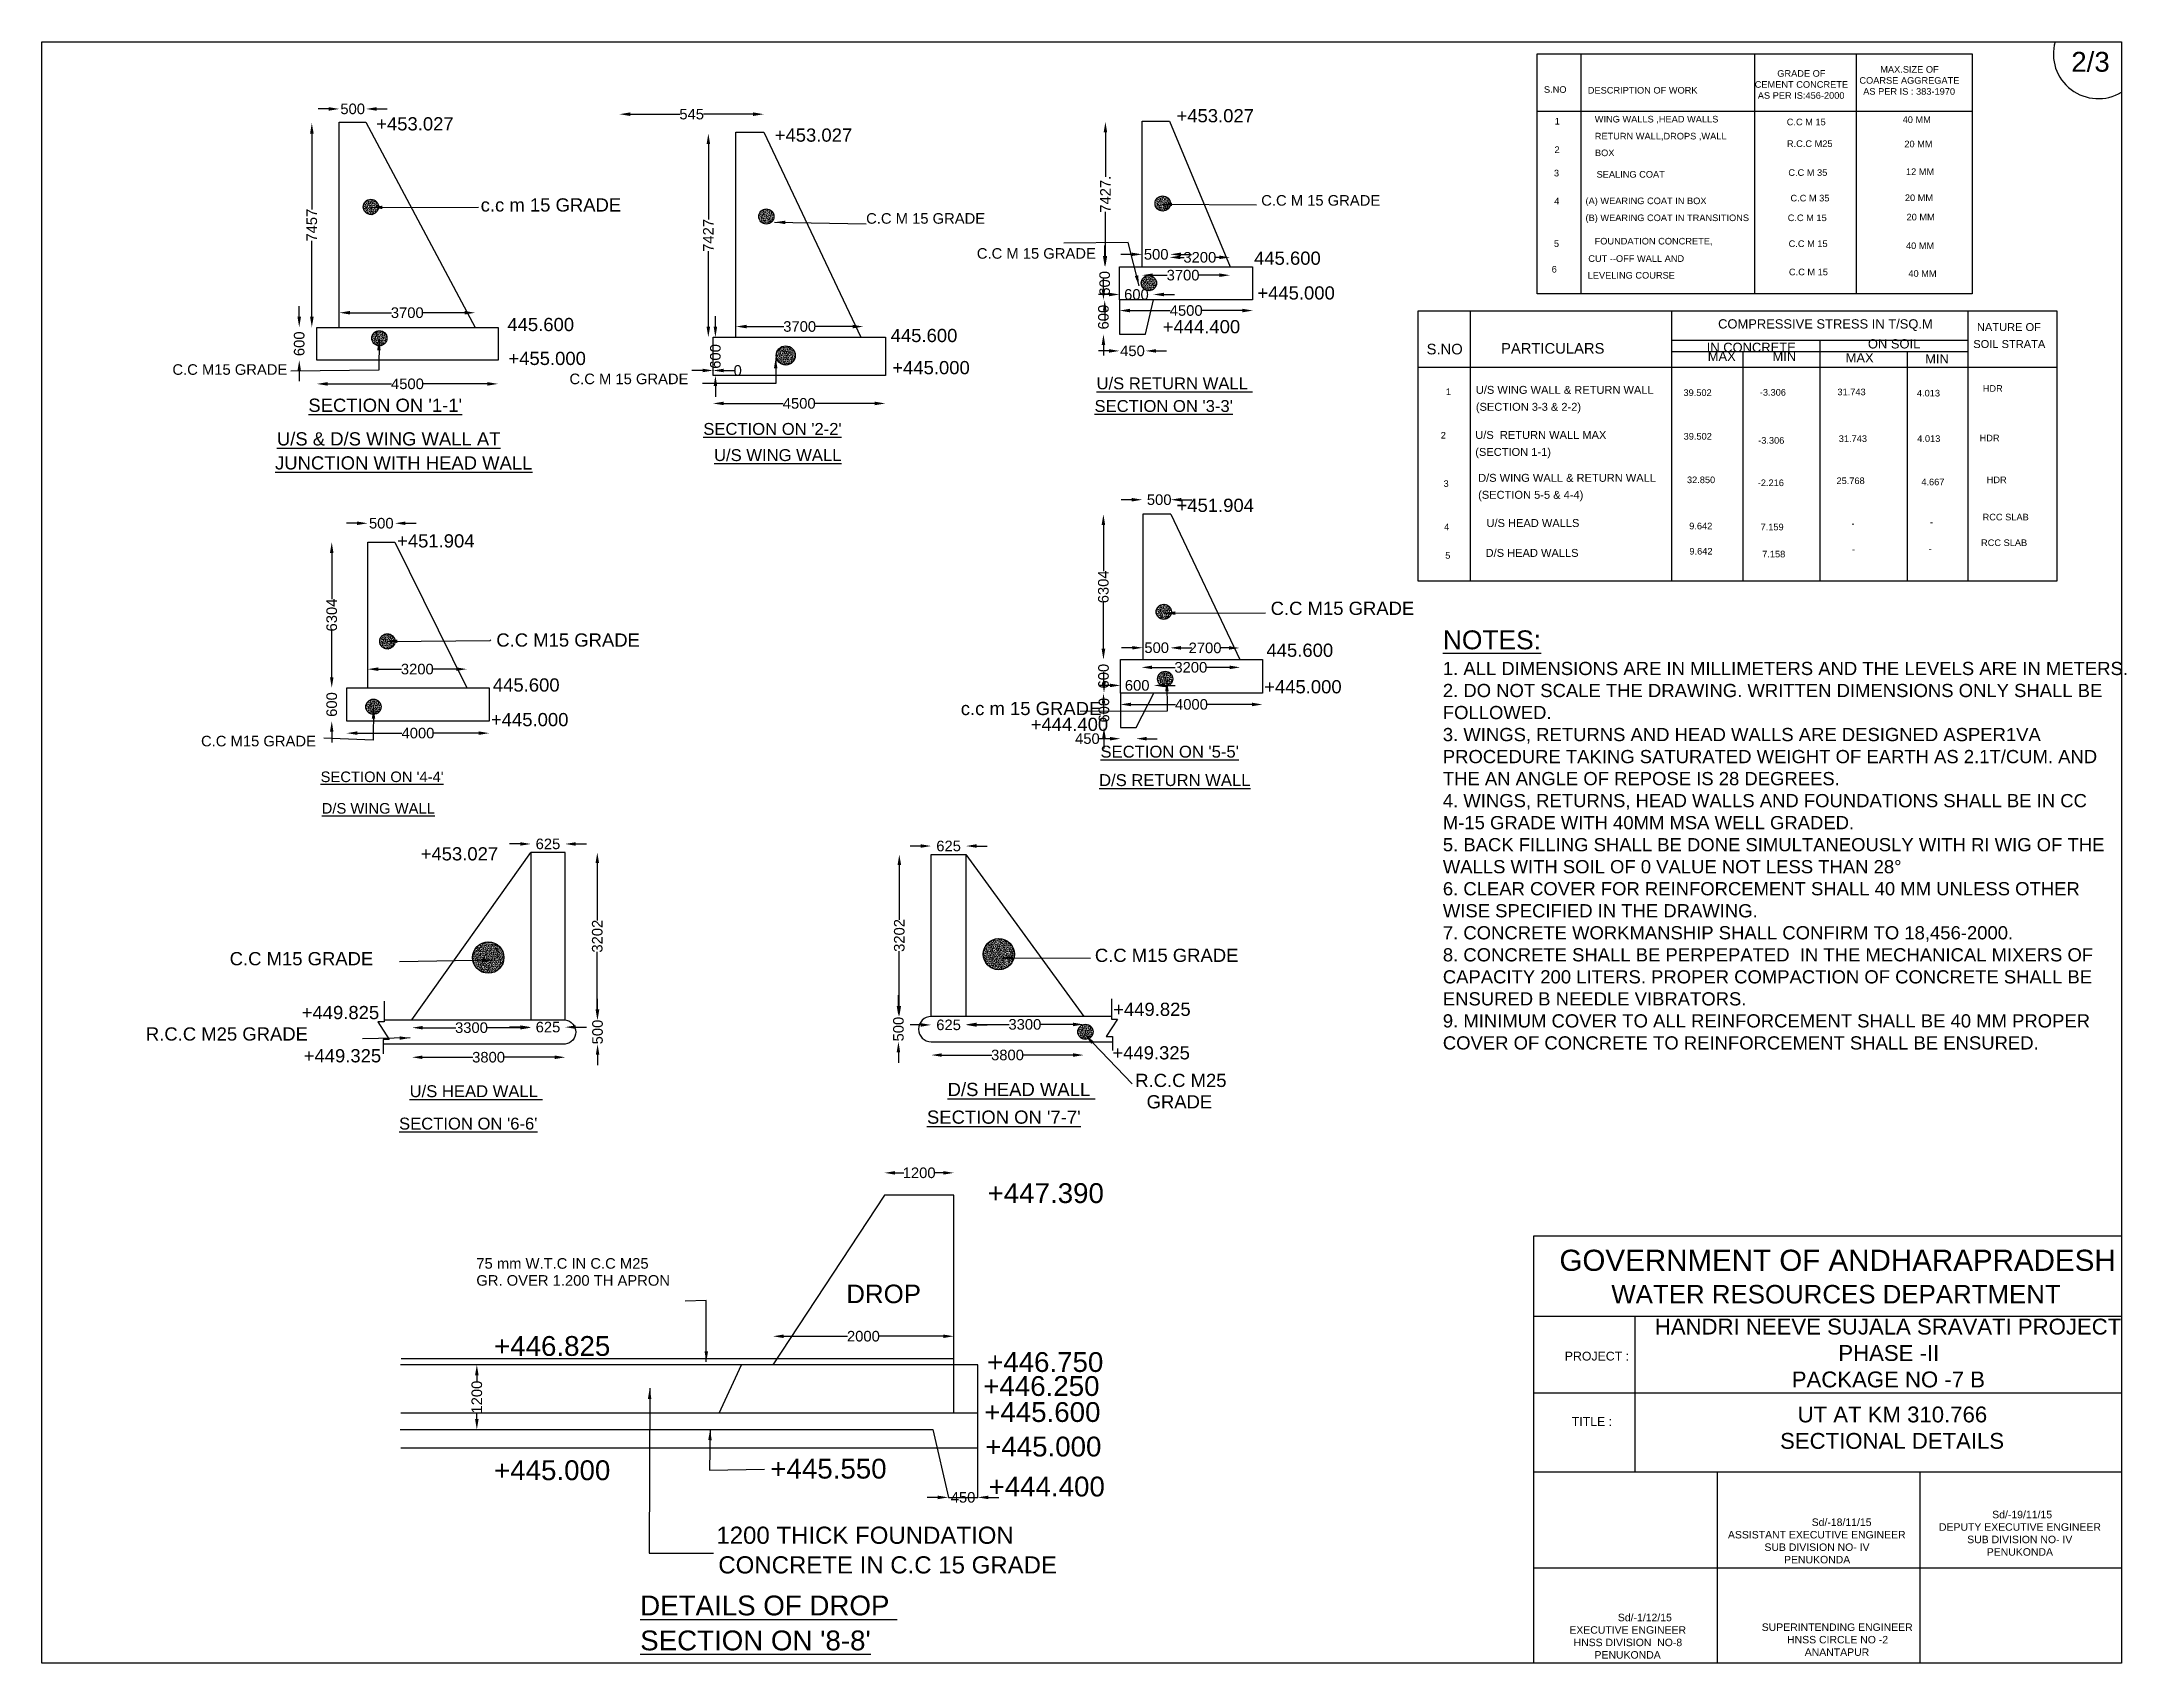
# Model space of a CAD drawing. Header units: feet. Extents: x -53248275 to -53240388, y 22140655 to 22146791.
import ezdxf

# ---------------------------------------------------------------- set-up
doc = ezdxf.new("R2010")
doc.units = ezdxf.units.FT
doc.header["$MEASUREMENT"] = 0
for name, color, linetype in [('DIMENSION', 7, 'Continuous'), ('DIMENSION @ 1', 7, 'Continuous'), ('DRAWING', 2, 'Continuous'), ('TEXT', 7, 'Continuous')]:
    doc.layers.add(name, color=color, linetype=linetype)
doc.styles.add('Annotative', font='arial.ttf', dxfattribs={"height": 25})
doc.styles.get("Standard").update_dxf_attribs({"font": 'arial.ttf', "height": 40})
doc.dimstyles.get("Standard").update_dxf_attribs({"dimtxt": 40, "dimasz": 40, "dimexe": 0.18, "dimexo": 0.0625, "dimgap": 0.09, "dimtad": 0, "dimdec": 0, "dimzin": 0, "dimdsep": 46, "dimtxsty": 'Standard', "dimcen": 0.09, "dimse1": 1, "dimse2": 1, "dimadec": 0, "dimazin": 0, "dimtfac": 1, "dimtdec": 0, "dimtofl": 0, "dimtmove": 0, "dimatfit": 3, "dimfxl": 1, "dimtolj": 1, "dimtzin": 0, "dimarcsym": 0})
pattern_1 = [(50, (0, 0), (7.172601826, -0.6275213498), [0.75, -8.25]), (355, (0, 0), (-1.3875133361, 7.521921337), [0.6, -6.6]), (100.45144446, (0.598, -0.052), (5.7850884673, 6.8943999097), [0.63740192, -7.01142112]), (46.1842, (0, 2), (10.6724133067, -1.6551928079), [1.125, -12.375]), (96.63563549, (0.889, 1.862), (9.3466194567, 9.7411860077), [0.95610342, -10.5171376]), (351.18416399, (0, 2), (9.3466194505, 9.7411860027), [0.9, -9.90000001]), (21, (1, 1.5), (5.9690705212, -4.02618890665), [0.75, -8.25]), (326, (1, 1.5), (2.4331533192, 7.2515004505), [0.6, -6.6]), (71.45144474, (1.4974, 1.1645), (8.4022237673, 3.2253115281), [0.6374019, -7.01142112]), (37.5, (0, 0), (0.12159855317, 3.32893853831), [0, -6.52, 0, -6.7, 0, -6.625]), (7.5, (0, 0), (2.63069537442, 3.94411711882), [0, -3.82, 0, -6.37, 0, -2.525]), (327.5, (-2.23, 0), (5.33822436172, -0.22554871734), [0, -2.5, 0, -7.8, 0, -10.35]), (317.5, (-3.23, 0), (5.83186169342, 1.00104982332), [0, -3.25, 0, -5.18, 0, -7.35])]

msp = doc.modelspace()

# ---------------------------------------------------------------- texts
at = {"layer": 'DIMENSION', "color": 0}
for s, height, p in [('S.NO', 25, (-53242591.1, 22146597.9)), ('DESCRIPTION OF WORK', 25, (-53242425.2, 22146595)), ('1', 25, (-53242550.1, 22146478)), ('WING WALLS ,HEAD WALLS ', 25, (-53242398.9, 22146485.7)), ('2', 25, (-53242551.2, 22146370.1)), ('RETURN WALL,DROPS ,WALL', 25, (-53242398.9, 22146421.5)), ('BOX', 25, (-53242398.2, 22146358.2)), ('3', 25, (-53242553.3, 22146281.5)), ('SEALING COAT ', 25, (-53242392, 22146276.9)), ('4', 25, (-53242552.3, 22146175.8)), ('(A) WEARING COAT IN BOX ', 25, (-53242433.9, 22146176.6)), ('(B) WEARING COAT IN TRANSITIONS ', 25, (-53242433.9, 22146112.4)), ('5', 25, (-53242553.4, 22146014.9)), ('FOUNDATION CONCRETE,', 25, (-53242399.5, 22146024)), ('6', 25, (-53242561.9, 22145917.8)), ('LEVELING COURSE ', 25, (-53242425.6, 22145894.8)), ('CUT --OFF WALL AND ', 25, (-53242423.4, 22145958.2)), ('COMPRESSIVE STRESS IN T/SQ.M', 35, (-53241932.2, 22145706)), ('S.NO', 40, (-53243035, 22145608.1)), ('PARTICULARS ', 40, (-53242753.5, 22145611)), ('IN CONCRETE ', 35, (-53241975.2, 22145617.1)), ('MAX ', 35, (-53241971.3, 22145583)), ('MIN ', 35, (-53241726.4, 22145583)), ('MAX ', 35, (-53241449.5, 22145577.6)), ('ON SOIL ', 35, (-53241365.4, 22145630.5)), ('MIN ', 35, (-53241148.6, 22145573.6)), ('1', 25, (-53242962, 22145454.3)), ('U/S WING WALL & RETURN WALL', 30, (-53242848.9, 22145458.8)), ('(SECTION 3-3 & 2-2)', 30, (-53242848.9, 22145394.6)), ('2', 25, (-53242981.6, 22145289.6)), ('U/S  RETURN WALL MAX', 30, (-53242851, 22145288.1)), ('(SECTION 1-1)', 30, (-53242851, 22145223.9)), ('3', 25, (-53242971.1, 22145106.5)), ('D/S WING WALL & RETURN WALL', 30, (-53242840.2, 22145125.9)), ('(SECTION 5-5 & 4-4)', 30, (-53242840.2, 22145061.6)), ('U/S HEAD WALLS ', 30, (-53242808.6, 22144954.8)), ('4', 25, (-53242969, 22144942.3)), ('5', 25, (-53242964.7, 22144834.9)), ('D/S HEAD WALLS ', 30, (-53242811.9, 22144841.8)), ('PROJECT :', 33.3, (-53242512.2, 22141800.5)), ('TITLE :', 33.3, (-53242485.9, 22141553.1))]:
    msp.add_text(s, height=height, dxfattribs=at).set_placement(p)
at = {"layer": 'DIMENSION', "color": 0, "insert": (-53242973.7, 22144563.5), "char_height": 50, "width": 2576.089, "attachment_point": 1, "style": 'Annotative'}
msp.add_mtext('{\\H1.4286x;\\LNOTES:\\P}1. ALL DIMENSIONS ARE IN MILLIMETERS AND THE LEVELS ARE IN METERS.\\P2. DO NOT SCALE THE DRAWING. WRITTEN DIMENSIONS ONLY SHALL BE FOLLOWED. \\P3. WINGS, RETURNS AND HEAD WALLS ARE DESIGNED ASPER1VA PROCEDURE TAKING SATURATED WEIGHT OF EARTH AS 2.1T/CUM. AND THE AN ANGLE OF REPOSE IS 28 DEGREES. \\P4. WINGS, RETURNS, HEAD WALLS AND FOUNDATIONS SHALL BE IN CC M-15 GRADE WITH 40MM MSA WELL GRADED. \\P5. BACK FILLING SHALL BE DONE SIMULTANEOUSLY WITH RI WIG OF THE WALLS WITH SOIL OF 0 VALUE NOT LESS THAN 28°\\P6. CLEAR COVER FOR REINFORCEMENT SHALL 40 MM UNLESS OTHER WISE SPECIFIED IN THE DRAWING.\\P7. CONCRETE WORKMANSHIP SHALL CONFIRM TO 18,456-2000.\\P8. CONCRETE SHALL BE PERPEPATED  IN THE MECHANICAL MIXERS OF CAPACITY 200 LITERS. PROPER COMPACTION OF CONCRETE SHALL BE ENSURED B NEEDLE VIBRATORS. \\P9. MINIMUM COVER TO ALL REINFORCEMENT SHALL BE 40 MM PROPER COVER OF CONCRETE TO REINFORCEMENT SHALL BE ENSURED.\\P\\P ', dxfattribs=at)
at = {"layer": 'DIMENSION', "color": 0, "attachment_point": 1}
for s, insert, char_height, width in [('\\pi67.972;GOVERNMENT OF ANDHARAPRADESH  \\P\\pi264.31;{\\H0.875x;WATER RESOURCES DEPARTMENT}', (-53242600.5, 22142219.8), 80, 2226.04), ('\\pi91.463;HANDRI NEEVE SUJALA SRAVATI PROJECT  \\P\\pi785.92;PHASE -II \\P\\pi609.71;PACKAGE NO -7 B', (-53242263.2, 22141958.9), 60, 1939.788), ('\\pi201.04;UT AT KM 310.766 \\P\\pi134.74;SECTIONAL DETAILS ', (-53241832.4, 22141626.4), 60, 1109.07), ('\\pi135.89;                 Sd/-18/11/15 \\P\\pi5.7732;ASSISTANT EXECUTIVE ENGINEER  \\P\\pi143.9;SUB DIVISION NO- IV \\P\\pi217.96;PENUKONDA', (-53241900.7, 22141202.7), 28.306, 683.414), ('                   Sd/-19/11/15 \\P\\pi7.2695;DEPUTY EXECUTIVE ENGINEER  \\P\\pi114.21;SUB DIVISION NO- IV \\P\\pi188.26;PENUKONDA', (-53241103.7, 22141231.8), 28.306, 624.022), ('\\pi58.967;            Sd/-1/12/15 \\P\\pi7.3082;EXECUTIVE ENGINEER  \\P\\pi23.334;HNSS DIVISION  NO-8 \\P\\pi102.57;PENUKONDA', (-53242502.3, 22140842.2), 28.306, 452.642), ('\\pi1.1681;SUPERINTENDING ENGINEER \\P\\pi97.12;HNSS CIRCLE NO -2 \\P\\pi163.97;ANANTAPUR ', (-53241768.3, 22140805.5), 28.306, 571.31)]:
    msp.add_mtext(s, dxfattribs=dict(at, insert=insert, char_height=char_height, width=width))
at = {"layer": 'DIMENSION @ 1', "color": 0, "style": 'Annotative'}
for s, height, p in [('2/3', 75, (-53240595.9, 22146677.8)), ('C.C M 15', 25, (-53241672.4, 22146475)), ('40 MM', 25, (-53241233.9, 22146483.8)), ('R.C.C M25', 25, (-53241671.8, 22146393)), ('20 MM', 25, (-53241227.4, 22146391.9)), ('12 MM', 25, (-53241221.2, 22146286.9)), ('C.C M 35', 25, (-53241666.4, 22146283.6)), ('C.C M 35', 25, (-53241658.3, 22146186.9)), ('20 MM', 25, (-53241225.4, 22146188.2)), ('C.C M 15', 25, (-53241668.7, 22146112.4)), ('20 MM', 25, (-53241219.2, 22146115.1)), ('C.C M 15', 25, (-53241665.3, 22146014.4)), ('40 MM', 25, (-53241221.3, 22146006.5)), ('C.C M 15', 25, (-53241664.1, 22145907.3)), ('40 MM', 25, (-53241212.1, 22145901.5)), ('NATURE OF ', 30, (-53240952.8, 22145696.4)), ('SOIL STRATA ', 30, (-53240966.6, 22145632.3)), ('39.502', 25, (-53242063.2, 22145450.7)), ('-3.306', 25, (-53241774.5, 22145451.9)), ('31.743', 25, (-53241480.7, 22145453.4)), ('4.013', 25, (-53241179.9, 22145448.8)), ('HDR', 25, (-53240930.8, 22145466.6)), ('39.502', 25, (-53242062.6, 22145285.4)), ('-3.306', 25, (-53241780.6, 22145270)), ('31.743', 25, (-53241475.6, 22145276.8)), ('4.013', 25, (-53241178.7, 22145276.9)), ('HDR', 25, (-53240942.8, 22145279.1)), ('32.850', 25, (-53242050, 22145120.8)), ('-2.216', 25, (-53241782.1, 22145109.6)), ('25.768', 25, (-53241484.2, 22145117.3)), ('4.667', 25, (-53241163.2, 22145112.7)), ('HDR', 25, (-53240916, 22145120.7)), ('9.642', 25, (-53242041.5, 22144946)), ('-', 25, (-53241130.6, 22144960.9)), ('RCC SLAB', 25, (-53240931.4, 22144979.9)), ('7.159', 25, (-53241771.5, 22144942.2)), ('-', 25, (-53241427.5, 22144955.8)), ('RCC SLAB', 25, (-53240937.3, 22144882.8)), ('9.642', 25, (-53242040.7, 22144850.6)), ('7.158', 25, (-53241765.4, 22144839.8)), ('-', 25, (-53241425.8, 22144858.1)), ('-', 25, (-53241135.8, 22144859.8))]:
    msp.add_text(s, height=height, dxfattribs=at).set_placement(p)
at = {"layer": 'DIMENSION @ 1', "char_height": 25, "attachment_point": 1, "style": 'Annotative'}
for s, insert, width in [('\\pi87.125;GRADE OF  \\P\\pi1.8332;CEMENT CONCRETE \\P\\pi13.378;AS PER IS:456-2000', (-53241795.4, 22146683.7), 353.189), ('\\pi80.73;MAX.SIZE OF  \\P\\pi1.8332;COARSE AGGREGATE \\P\\pi16.32;AS PER IS : 383-1970', (-53241399.4, 22146699), 378.479)]:
    msp.add_mtext(s, dxfattribs=dict(at, insert=insert, width=width))
at = {"layer": 'TEXT', "color": 0}
for s, height, p in [('+453.027', 50, (-53247009.8, 22146455.6)), ('+453.027', 50, (-53243981.6, 22146486.3)), ('+453.027', 50, (-53245501.9, 22146412.9)), ('c.c m 15 GRADE', 50, (-53246614.4, 22146148.6)), ('C.C M 15 GRADE', 40, (-53243660.9, 22146170.8)), ('C.C M 15 GRADE', 40, (-53245155.8, 22146102.5)), ('C.C M 15 GRADE', 40, (-53244737, 22145970.1)), ('445.600', 50, (-53243688.1, 22145947.1)), ('+445.000', 50, (-53243675.7, 22145815.6)), ('445.600', 50, (-53246513.4, 22145696.1)), ('445.600', 50, (-53245063.1, 22145654.6)), ('+444.400', 50, (-53244033.7, 22145688)), ('+455.000', 50, (-53246509.5, 22145567.8)), ('C.C M15 GRADE', 40, (-53247780.7, 22145530.7)), ('C.C M 15 GRADE', 40, (-53246278.4, 22145495.3)), ('+445.000', 50, (-53245056.9, 22145533)), ('%%UU/S RETURN WALL ', 45, (-53244284.1, 22145475.8)), ("%%USECTION ON '1-1'", 50, (-53247266.4, 22145390.6)), ("%%USECTION ON '3-3'", 45, (-53244291.7, 22145390.2)), ('%%UU/S & D/S WING WALL AT', 50, (-53247385.4, 22145263.4)), ("%%USECTION ON '2-2'", 45, (-53245772, 22145303.5)), ('%%UJUNCTION WITH HEAD WALL', 50, (-53247392.5, 22145172.4)), ('%%UU/S WING WALL', 45, (-53245731.4, 22145204.4)), ('+451.904', 50, (-53243981.6, 22145012)), ('+451.904', 50, (-53246930.8, 22144877.3)), ('C.C M15 GRADE ', 50, (-53243625.2, 22144622.1)), ('C.C M15 GRADE ', 50, (-53246555.2, 22144502.1)), ('445.600', 50, (-53243641.1, 22144463.5)), ('445.600', 50, (-53246568.2, 22144332.1)), ('+445.000', 50, (-53243649.9, 22144325.3)), ('c.c m 15 GRADE', 50, (-53244797.7, 22144243)), ('+445.000', 50, (-53246575.5, 22144201)), ('+444.400', 50, (-53244533.3, 22144183.1)), ('C.C M15 GRADE ', 40, (-53247672.5, 22144124.7)), ("%%USECTION ON '5-5'", 45, (-53244269.1, 22144082.1)), ("%%USECTION ON '4-4'", 40, (-53247220, 22143989.5)), ('%%UD/S RETURN WALL', 45, (-53244274.5, 22143974.5)), ('%%UD/S WING WALL', 40, (-53247216, 22143870.1)), ('+453.027', 50, (-53246841.5, 22143693)), ('C.C M15 GRADE ', 50, (-53247564.1, 22143296.2)), ('C.C M15 GRADE ', 50, (-53244290.4, 22143308.9)), ('+449.825', 50, (-53244221.2, 22143104.6)), ('+449.825', 50, (-53247291.6, 22143092.3)), ('R.C.C M25 GRADE', 50, (-53247881.1, 22143011.3)), ('+449.325', 50, (-53247284.1, 22142928.8)), ('+449.325', 50, (-53244224.1, 22142940)), ('%%UU/S HEAD WALL ', 45, (-53246883.3, 22142797.2)), ('%%UD/S HEAD WALL ', 50, (-53244847.5, 22142801.3)), ('R.C.C M25 ', 50, (-53244137.6, 22142835.6)), ('GRADE', 50, (-53244094.7, 22142754.6)), ("%%USECTION ON '6-6'", 45, (-53246923.2, 22142674.6)), ("%%USECTION ON '7-7'", 50, (-53244925.7, 22142696.6)), ('+447.390', 75, (-53244696.1, 22142396.5)), ('75 mm W.T.C IN C.C M25', 40, (-53246630.8, 22142147.9)), ('GR. OVER 1.200 TH APRON', 40, (-53246630.8, 22142083.6)), ('DROP', 70, (-53245230.9, 22142017.7)), ('+446.825', 75, (-53246563.8, 22141818)), ('+446.750', 75, (-53244698.2, 22141757.2)), ('+446.250', 75, (-53244712.7, 22141666.5)), ('+445.600', 75, (-53244709.1, 22141568)), ('+445.000', 75, (-53244705.5, 22141437.4)), ('+445.000', 75, (-53246563.7, 22141347.8)), ('+445.550', 75, (-53245518.3, 22141353.7)), ('+444.400', 75, (-53244692.5, 22141286.1)), ('1200 THICK FOUNDATION ', 65, (-53245722.5, 22141106.9)), ('CONCRETE IN C.C 15 GRADE', 65, (-53245715.2, 22140994.7)), ('%%UDETAILS OF DROP ', 75, (-53246010.8, 22140836)), ("%%USECTION ON '8-8'", 75, (-53246010.8, 22140703.7))]:
    msp.add_text(s, height=height, dxfattribs=at).set_placement(p)

# ---------------------------------------------------------------- blocks, each defined once
blk = doc.blocks.new('*D54')
at = {"layer": 'Defpoints', "color": 0, "transparency": 16777216}
for p in [(-53247149.2, 22146536.9), (-53247149.2, 22146486.8), (-53247048.3, 22146486.8)]:
    blk.add_point(p, dxfattribs=at)
at = {"layer": 'TEXT', "color": 0, "lineweight": -2, "transparency": 16777216}
for p, q in [((-53247189.2, 22146536.9), (-53247229.2, 22146536.9)), ((-53247008.3, 22146536.9), (-53246968.3, 22146536.9))]:
    blk.add_line(p, q, dxfattribs=at)
at = {"layer": 'TEXT', "color": 0, "transparency": 16777216}
for points in [[(-53247189.2, 22146543.6), (-53247189.2, 22146530.3), (-53247149.2, 22146536.9)], [(-53247008.3, 22146543.6), (-53247008.3, 22146530.3), (-53247048.3, 22146536.9)]]:
    blk.add_solid(points, dxfattribs=at)
at = {"layer": 'TEXT', "color": 0, "transparency": 16777216, "insert": (-53247098.7, 22146536.9), "char_height": 40, "attachment_point": 5}
blk.add_mtext('\\A1;500', dxfattribs=at)
blk = doc.blocks.new('*D55')
at = {"layer": 'Defpoints', "color": 0, "transparency": 16777216}
for p in [(-53246635.2, 22145765.7), (-53247149.2, 22145710.2), (-53246635.2, 22145710.2)]:
    blk.add_point(p, dxfattribs=at)
at = {"layer": 'TEXT', "color": 0, "lineweight": -2, "transparency": 16777216}
for p, q in [((-53247109.2, 22145765.7), (-53246951.9, 22145765.7)), ((-53246675.2, 22145765.7), (-53246832.4, 22145765.7))]:
    blk.add_line(p, q, dxfattribs=at)
at = {"layer": 'TEXT', "color": 0, "transparency": 16777216}
for points in [[(-53247109.2, 22145772.3), (-53247109.2, 22145759), (-53247149.2, 22145765.7)], [(-53246675.2, 22145772.3), (-53246675.2, 22145759), (-53246635.2, 22145765.7)]]:
    blk.add_solid(points, dxfattribs=at)
at = {"layer": 'TEXT', "color": 0, "transparency": 16777216, "insert": (-53246892.2, 22145765.7), "char_height": 40, "attachment_point": 5}
blk.add_mtext('\\A1;3700', dxfattribs=at)
blk = doc.blocks.new('*D56')
at = {"layer": 'Defpoints', "color": 0, "transparency": 16777216}
for p in [(-53247233.9, 22145710.2), (-53247300.9, 22145586.1), (-53247233.9, 22145586.1)]:
    blk.add_point(p, dxfattribs=at)
at = {"layer": 'TEXT', "color": 0, "lineweight": -2, "transparency": 16777216}
for p, q in [((-53247300.9, 22145750.2), (-53247300.9, 22145790.2)), ((-53247300.9, 22145546.1), (-53247300.9, 22145506.1))]:
    blk.add_line(p, q, dxfattribs=at)
at = {"layer": 'TEXT', "color": 0, "transparency": 16777216}
for points in [[(-53247307.6, 22145750.2), (-53247294.3, 22145750.2), (-53247300.9, 22145710.2)], [(-53247307.6, 22145546.1), (-53247294.3, 22145546.1), (-53247300.9, 22145586.1)]]:
    blk.add_solid(points, dxfattribs=at)
at = {"layer": 'TEXT', "color": 0, "transparency": 16777216, "insert": (-53247300.9, 22145648.2), "char_height": 40, "attachment_point": 5, "rotation": 90}
blk.add_mtext('\\A1;600', dxfattribs=at)
blk = doc.blocks.new('*D57')
at = {"layer": 'Defpoints', "color": 0, "transparency": 16777216}
for p in [(-53247253.2, 22146483.9), (-53247238.4, 22146483.9), (-53247233.9, 22145710.2)]:
    blk.add_point(p, dxfattribs=at)
at = {"layer": 'TEXT', "color": 0, "lineweight": -2, "transparency": 16777216}
for p, q in [((-53247253.2, 22146443.9), (-53247253.2, 22146156.7)), ((-53247253.2, 22145750.2), (-53247253.2, 22146037.4))]:
    blk.add_line(p, q, dxfattribs=at)
at = {"layer": 'TEXT', "color": 0, "transparency": 16777216}
for points in [[(-53247259.9, 22146443.9), (-53247246.5, 22146443.9), (-53247253.2, 22146483.9)], [(-53247259.9, 22145750.2), (-53247246.5, 22145750.2), (-53247253.2, 22145710.2)]]:
    blk.add_solid(points, dxfattribs=at)
at = {"layer": 'TEXT', "color": 0, "transparency": 16777216, "insert": (-53247253.2, 22146097.1), "char_height": 40, "attachment_point": 5, "rotation": 90}
blk.add_mtext('\\A1;7457', dxfattribs=at)
blk = doc.blocks.new('*D58')
at = {"layer": 'Defpoints', "color": 0, "transparency": 16777216}
for p in [(-53247233.9, 22145586.1), (-53246548.8, 22145586.1), (-53246548.8, 22145496.3)]:
    blk.add_point(p, dxfattribs=at)
at = {"layer": 'TEXT', "color": 0, "lineweight": -2, "transparency": 16777216}
for p, q in [((-53247193.9, 22145496.3), (-53246951.9, 22145496.3)), ((-53246588.8, 22145496.3), (-53246830.8, 22145496.3))]:
    blk.add_line(p, q, dxfattribs=at)
at = {"layer": 'TEXT', "color": 0, "transparency": 16777216}
for points in [[(-53247193.9, 22145503), (-53247193.9, 22145489.7), (-53247233.9, 22145496.3)], [(-53246588.8, 22145503), (-53246588.8, 22145489.7), (-53246548.8, 22145496.3)]]:
    blk.add_solid(points, dxfattribs=at)
at = {"layer": 'TEXT', "color": 0, "transparency": 16777216, "insert": (-53246891.4, 22145496.3), "char_height": 40, "attachment_point": 5}
blk.add_mtext('\\A1;4500', dxfattribs=at)
blk = doc.blocks.new('*D59')
at = {"layer": 'Defpoints', "color": 0, "transparency": 16777216}
for p in [(-53247041.9, 22144968.9), (-53247041.9, 22144897), (-53246938.9, 22144897)]:
    blk.add_point(p, dxfattribs=at)
at = {"layer": 'TEXT', "color": 0, "lineweight": -2, "transparency": 16777216}
for p, q in [((-53247081.9, 22144968.9), (-53247121.9, 22144968.9)), ((-53246898.9, 22144968.9), (-53246858.9, 22144968.9))]:
    blk.add_line(p, q, dxfattribs=at)
at = {"layer": 'TEXT', "color": 0, "transparency": 16777216}
for points in [[(-53247081.9, 22144975.6), (-53247081.9, 22144962.3), (-53247041.9, 22144968.9)], [(-53246898.9, 22144975.6), (-53246898.9, 22144962.3), (-53246938.9, 22144968.9)]]:
    blk.add_solid(points, dxfattribs=at)
at = {"layer": 'TEXT', "color": 0, "transparency": 16777216, "insert": (-53246990.4, 22144968.9), "char_height": 40, "attachment_point": 5}
blk.add_mtext('\\A1;500', dxfattribs=at)
blk = doc.blocks.new('*D60')
at = {"layer": 'Defpoints', "color": 0, "transparency": 16777216}
for p in [(-53247041.9, 22144897), (-53247177.9, 22144346.3), (-53247041.9, 22144346.3)]:
    blk.add_point(p, dxfattribs=at)
at = {"layer": 'TEXT', "color": 0, "lineweight": -2, "transparency": 16777216}
for p, q in [((-53247177.9, 22144857), (-53247177.9, 22144681.5)), ((-53247177.9, 22144386.3), (-53247177.9, 22144561.8))]:
    blk.add_line(p, q, dxfattribs=at)
at = {"layer": 'TEXT', "color": 0, "transparency": 16777216}
for points in [[(-53247184.6, 22144857), (-53247171.3, 22144857), (-53247177.9, 22144897)], [(-53247184.6, 22144386.3), (-53247171.3, 22144386.3), (-53247177.9, 22144346.3)]]:
    blk.add_solid(points, dxfattribs=at)
at = {"layer": 'TEXT', "color": 0, "transparency": 16777216, "insert": (-53247177.9, 22144621.6), "char_height": 40, "attachment_point": 5, "rotation": 90}
blk.add_mtext('\\A1;6304', dxfattribs=at)
blk = doc.blocks.new('*D61')
at = {"layer": 'Defpoints', "color": 0, "transparency": 16777216}
for p in [(-53247121.4, 22144346.3), (-53247177.9, 22144219.7), (-53247121.4, 22144219.7)]:
    blk.add_point(p, dxfattribs=at)
at = {"layer": 'TEXT', "color": 0, "lineweight": -2, "transparency": 16777216}
for p, q in [((-53247177.9, 22144386.3), (-53247177.9, 22144426.3)), ((-53247177.9, 22144179.7), (-53247177.9, 22144139.7))]:
    blk.add_line(p, q, dxfattribs=at)
at = {"layer": 'TEXT', "color": 0, "transparency": 16777216}
for points in [[(-53247184.6, 22144386.3), (-53247171.3, 22144386.3), (-53247177.9, 22144346.3)], [(-53247184.6, 22144179.7), (-53247171.3, 22144179.7), (-53247177.9, 22144219.7)]]:
    blk.add_solid(points, dxfattribs=at)
at = {"layer": 'TEXT', "color": 0, "transparency": 16777216, "insert": (-53247177.9, 22144283), "char_height": 40, "attachment_point": 5, "rotation": 90}
blk.add_mtext('\\A1;600', dxfattribs=at)
blk = doc.blocks.new('*D62')
at = {"layer": 'Defpoints', "color": 0, "transparency": 16777216}
for p in [(-53247041.9, 22144346.3), (-53246666.6, 22144416.9), (-53246666.6, 22144346.3)]:
    blk.add_point(p, dxfattribs=at)
at = {"layer": 'TEXT', "color": 0, "lineweight": -2, "transparency": 16777216}
for p, q in [((-53247001.9, 22144416.9), (-53246914, 22144416.9)), ((-53246706.6, 22144416.9), (-53246794.5, 22144416.9))]:
    blk.add_line(p, q, dxfattribs=at)
at = {"layer": 'TEXT', "color": 0, "transparency": 16777216}
for points in [[(-53247001.9, 22144423.6), (-53247001.9, 22144410.2), (-53247041.9, 22144416.9)], [(-53246706.6, 22144423.6), (-53246706.6, 22144410.2), (-53246666.6, 22144416.9)]]:
    blk.add_solid(points, dxfattribs=at)
at = {"layer": 'TEXT', "color": 0, "transparency": 16777216, "insert": (-53246854.2, 22144416.9), "char_height": 40, "attachment_point": 5}
blk.add_mtext('\\A1;3200', dxfattribs=at)
blk = doc.blocks.new('*D63')
at = {"layer": 'Defpoints', "color": 0, "transparency": 16777216}
for p in [(-53247121.4, 22144219.7), (-53246582, 22144219.7), (-53247121.4, 22144174.7)]:
    blk.add_point(p, dxfattribs=at)
at = {"layer": 'TEXT', "color": 0, "lineweight": -2, "transparency": 16777216}
for p, q in [((-53247081.4, 22144174.7), (-53246912.2, 22144174.7)), ((-53246622, 22144174.7), (-53246791.1, 22144174.7))]:
    blk.add_line(p, q, dxfattribs=at)
at = {"layer": 'TEXT', "color": 0, "transparency": 16777216}
for points in [[(-53247081.4, 22144181.4), (-53247081.4, 22144168.1), (-53247121.4, 22144174.7)], [(-53246622, 22144181.4), (-53246622, 22144168.1), (-53246582, 22144174.7)]]:
    blk.add_solid(points, dxfattribs=at)
at = {"layer": 'TEXT', "color": 0, "transparency": 16777216, "insert": (-53246851.7, 22144174.7), "char_height": 40, "attachment_point": 5}
blk.add_mtext('\\A1;4000', dxfattribs=at)
blk = doc.blocks.new('*D64')
at = {"layer": 'Defpoints', "color": 0, "transparency": 16777216}
for p in [(-53246424.9, 22143723), (-53246294.5, 22143755.3), (-53246294.5, 22143723)]:
    blk.add_point(p, dxfattribs=at)
at = {"layer": 'DIMENSION', "color": 0, "lineweight": -2, "transparency": 16777216}
for p, q in [((-53246464.9, 22143755.3), (-53246504.9, 22143755.3)), ((-53246254.5, 22143755.3), (-53246214.5, 22143755.3))]:
    blk.add_line(p, q, dxfattribs=at)
at = {"layer": 'DIMENSION', "color": 0, "transparency": 16777216}
for points in [[(-53246464.9, 22143762), (-53246464.9, 22143748.7), (-53246424.9, 22143755.3)], [(-53246254.5, 22143762), (-53246254.5, 22143748.7), (-53246294.5, 22143755.3)]]:
    blk.add_solid(points, dxfattribs=at)
at = {"layer": 'DIMENSION', "color": 0, "transparency": 16777216, "insert": (-53246359.7, 22143755.3), "char_height": 40, "attachment_point": 5}
blk.add_mtext('\\A1;625', dxfattribs=at)
blk = doc.blocks.new('*D65')
at = {"layer": 'Defpoints', "color": 0, "transparency": 16777216}
for p in [(-53246294.5, 22143723), (-53246294.5, 22143089.5), (-53246173.1, 22143089.5)]:
    blk.add_point(p, dxfattribs=at)
at = {"layer": 'DIMENSION', "color": 0, "lineweight": -2, "transparency": 16777216}
for p, q in [((-53246173.1, 22143683), (-53246173.1, 22143465.8)), ((-53246173.1, 22143129.5), (-53246173.1, 22143346.7))]:
    blk.add_line(p, q, dxfattribs=at)
at = {"layer": 'DIMENSION', "color": 0, "transparency": 16777216}
for points in [[(-53246179.8, 22143683), (-53246166.4, 22143683), (-53246173.1, 22143723)], [(-53246179.8, 22143129.5), (-53246166.4, 22143129.5), (-53246173.1, 22143089.5)]]:
    blk.add_solid(points, dxfattribs=at)
at = {"layer": 'DIMENSION', "color": 0, "transparency": 16777216, "insert": (-53246173.1, 22143406.3), "char_height": 40, "attachment_point": 5, "rotation": 90}
blk.add_mtext('\\A1;3202', dxfattribs=at)
blk = doc.blocks.new('*D66')
at = {"layer": 'Defpoints', "color": 0, "transparency": 16777216}
for p in [(-53246294.5, 22143089.5), (-53246294.5, 22142997.7), (-53246172.1, 22142997.7)]:
    blk.add_point(p, dxfattribs=at)
at = {"layer": 'DIMENSION', "color": 0, "lineweight": -2, "transparency": 16777216}
for p, q in [((-53246172.1, 22143129.5), (-53246172.1, 22143169.5)), ((-53246172.1, 22142957.7), (-53246172.1, 22142917.7))]:
    blk.add_line(p, q, dxfattribs=at)
at = {"layer": 'DIMENSION', "color": 0, "transparency": 16777216}
for points in [[(-53246178.7, 22143129.5), (-53246165.4, 22143129.5), (-53246172.1, 22143089.5)], [(-53246178.7, 22142957.7), (-53246165.4, 22142957.7), (-53246172.1, 22142997.7)]]:
    blk.add_solid(points, dxfattribs=at)
at = {"layer": 'DIMENSION', "color": 0, "transparency": 16777216, "insert": (-53246172.1, 22143043.6), "char_height": 40, "attachment_point": 5, "rotation": 90}
blk.add_mtext('\\A1;500', dxfattribs=at)
blk = doc.blocks.new('*D67')
at = {"layer": 'Defpoints', "color": 0, "transparency": 16777216}
for p in [(-53246424.9, 22143089.5), (-53246294.5, 22143089.5), (-53246294.5, 22143062.1)]:
    blk.add_point(p, dxfattribs=at)
at = {"layer": 'DIMENSION', "color": 0, "lineweight": -2, "transparency": 16777216}
for p, q in [((-53246464.9, 22143062.1), (-53246504.9, 22143062.1)), ((-53246254.5, 22143062.1), (-53246214.5, 22143062.1))]:
    blk.add_line(p, q, dxfattribs=at)
at = {"layer": 'DIMENSION', "color": 0, "transparency": 16777216}
for points in [[(-53246464.9, 22143068.8), (-53246464.9, 22143055.5), (-53246424.9, 22143062.1)], [(-53246254.5, 22143068.8), (-53246254.5, 22143055.5), (-53246294.5, 22143062.1)]]:
    blk.add_solid(points, dxfattribs=at)
at = {"layer": 'DIMENSION', "color": 0, "transparency": 16777216, "insert": (-53246359.7, 22143062.1), "char_height": 40, "attachment_point": 5}
blk.add_mtext('\\A1;625', dxfattribs=at)
blk = doc.blocks.new('*D68')
at = {"layer": 'Defpoints', "color": 0, "transparency": 16777216}
for p in [(-53246873.4, 22143066.7), (-53246873.4, 22143060), (-53246424.9, 22143062.1)]:
    blk.add_point(p, dxfattribs=at)
at = {"layer": 'DIMENSION', "color": 0, "lineweight": -2, "transparency": 16777216}
for p, q in [((-53246833.4, 22143060), (-53246708.9, 22143060)), ((-53246464.9, 22143060), (-53246589.4, 22143060))]:
    blk.add_line(p, q, dxfattribs=at)
at = {"layer": 'DIMENSION', "color": 0, "transparency": 16777216}
for points in [[(-53246833.4, 22143066.7), (-53246833.4, 22143053.3), (-53246873.4, 22143060)], [(-53246464.9, 22143066.7), (-53246464.9, 22143053.3), (-53246424.9, 22143060)]]:
    blk.add_solid(points, dxfattribs=at)
at = {"layer": 'DIMENSION', "color": 0, "transparency": 16777216, "insert": (-53246649.2, 22143060), "char_height": 40, "attachment_point": 5}
blk.add_mtext('\\A1;3300', dxfattribs=at)
blk = doc.blocks.new('*D69')
at = {"layer": 'Defpoints', "color": 0, "transparency": 16777216}
for p in [(-53246874.6, 22143089.5), (-53246294.5, 22143089.5), (-53246294.5, 22142948.1)]:
    blk.add_point(p, dxfattribs=at)
at = {"layer": 'DIMENSION', "color": 0, "lineweight": -2, "transparency": 16777216}
for p, q in [((-53246834.6, 22142948.1), (-53246644.3, 22142948.1)), ((-53246334.5, 22142948.1), (-53246524.8, 22142948.1))]:
    blk.add_line(p, q, dxfattribs=at)
at = {"layer": 'DIMENSION', "color": 0, "transparency": 16777216}
for points in [[(-53246834.6, 22142954.7), (-53246834.6, 22142941.4), (-53246874.6, 22142948.1)], [(-53246334.5, 22142954.7), (-53246334.5, 22142941.4), (-53246294.5, 22142948.1)]]:
    blk.add_solid(points, dxfattribs=at)
at = {"layer": 'DIMENSION', "color": 0, "transparency": 16777216, "insert": (-53246584.5, 22142948.1), "char_height": 40, "attachment_point": 5}
blk.add_mtext('\\A1;3800', dxfattribs=at)
blk = doc.blocks.new('*D70')
at = {"layer": 'Defpoints', "color": 0, "transparency": 16777216}
for p in [(-53246628.9, 22141784.8), (-53246628.9, 22141539.1), (-53246628.9, 22141539.1)]:
    blk.add_point(p, dxfattribs=at)
at = {"layer": 'DIMENSION', "color": 0, "lineweight": -2, "transparency": 16777216}
for p, q in [((-53246628.9, 22141744.8), (-53246628.9, 22141719.8)), ((-53246628.9, 22141579.1), (-53246628.9, 22141604.1))]:
    blk.add_line(p, q, dxfattribs=at)
at = {"layer": 'DIMENSION', "color": 0, "transparency": 16777216}
for points in [[(-53246635.6, 22141744.8), (-53246622.3, 22141744.8), (-53246628.9, 22141784.8)], [(-53246635.6, 22141579.1), (-53246622.3, 22141579.1), (-53246628.9, 22141539.1)]]:
    blk.add_solid(points, dxfattribs=at)
at = {"layer": 'DIMENSION', "color": 0, "transparency": 16777216, "insert": (-53246628.9, 22141661.9), "char_height": 40, "attachment_point": 5, "rotation": 90}
blk.add_mtext('\\A1;1200', dxfattribs=at)
blk = doc.blocks.new('*D71')
at = {"layer": 'Defpoints', "color": 0, "transparency": 16777216}
for p in [(-53244824.1, 22141892.3), (-53245508.3, 22141784.8), (-53244824.1, 22141784.8)]:
    blk.add_point(p, dxfattribs=at)
at = {"layer": 'DIMENSION', "color": 0, "lineweight": -2, "transparency": 16777216}
for p, q in [((-53245468.3, 22141892.3), (-53245226.3, 22141892.3)), ((-53244864.1, 22141892.3), (-53245106.1, 22141892.3))]:
    blk.add_line(p, q, dxfattribs=at)
at = {"layer": 'DIMENSION', "color": 0, "transparency": 16777216}
for points in [[(-53245468.3, 22141898.9), (-53245468.3, 22141885.6), (-53245508.3, 22141892.3)], [(-53244864.1, 22141898.9), (-53244864.1, 22141885.6), (-53244824.1, 22141892.3)]]:
    blk.add_solid(points, dxfattribs=at)
at = {"layer": 'DIMENSION', "color": 0, "transparency": 16777216, "insert": (-53245166.2, 22141892.3), "char_height": 40, "attachment_point": 5}
blk.add_mtext('\\A1;2000', dxfattribs=at)
blk = doc.blocks.new('*D72')
at = {"layer": 'Defpoints', "color": 0, "transparency": 16777216}
for p in [(-53244844.6, 22141282.5), (-53244844.6, 22141282.5), (-53244733.7, 22141282.5)]:
    blk.add_point(p, dxfattribs=at)
at = {"layer": 'DIMENSION', "color": 0, "lineweight": -2, "transparency": 16777216}
for p, q in [((-53244884.6, 22141282.5), (-53244924.6, 22141282.5)), ((-53244693.7, 22141282.5), (-53244653.7, 22141282.5))]:
    blk.add_line(p, q, dxfattribs=at)
at = {"layer": 'DIMENSION', "color": 0, "transparency": 16777216}
for points in [[(-53244884.6, 22141289.1), (-53244884.6, 22141275.8), (-53244844.6, 22141282.5)], [(-53244693.7, 22141289.1), (-53244693.7, 22141275.8), (-53244733.7, 22141282.5)]]:
    blk.add_solid(points, dxfattribs=at)
at = {"layer": 'DIMENSION', "color": 0, "transparency": 16777216, "insert": (-53244789.1, 22141282.5), "char_height": 40, "attachment_point": 5}
blk.add_mtext('\\A1;450', dxfattribs=at)
blk = doc.blocks.new('*D73')
at = {"layer": 'Defpoints', "color": 0, "transparency": 16777216}
for p in [(-53245086.5, 22142510.7), (-53245086.5, 22142425.7), (-53244824.1, 22142425.7)]:
    blk.add_point(p, dxfattribs=at)
at = {"layer": 'DIMENSION', "color": 0, "lineweight": -2, "transparency": 16777216}
for p, q in [((-53245046.5, 22142510.7), (-53245013.1, 22142510.7)), ((-53244864.1, 22142510.7), (-53244897.4, 22142510.7))]:
    blk.add_line(p, q, dxfattribs=at)
at = {"layer": 'DIMENSION', "color": 0, "transparency": 16777216}
for points in [[(-53245046.5, 22142517.4), (-53245046.5, 22142504.1), (-53245086.5, 22142510.7)], [(-53244864.1, 22142517.4), (-53244864.1, 22142504.1), (-53244824.1, 22142510.7)]]:
    blk.add_solid(points, dxfattribs=at)
at = {"layer": 'DIMENSION', "color": 0, "transparency": 16777216, "insert": (-53244955.3, 22142510.7), "char_height": 40, "attachment_point": 5}
blk.add_mtext('\\A1;1200', dxfattribs=at)
blk = doc.blocks.new('*D74')
at = {"layer": 'Defpoints', "color": 0, "transparency": 16777216}
for p in [(-53244909.5, 22143102.5), (-53244332.6, 22143102.5), (-53244332.6, 22142956.5)]:
    blk.add_point(p, dxfattribs=at)
at = {"layer": 'DIMENSION', "color": 0, "lineweight": -2, "transparency": 16777216}
for p, q in [((-53244869.5, 22142956.5), (-53244680.8, 22142956.5)), ((-53244372.6, 22142956.5), (-53244561.3, 22142956.5))]:
    blk.add_line(p, q, dxfattribs=at)
at = {"layer": 'DIMENSION', "color": 0, "transparency": 16777216}
for points in [[(-53244869.5, 22142963.1), (-53244869.5, 22142949.8), (-53244909.5, 22142956.5)], [(-53244372.6, 22142963.1), (-53244372.6, 22142949.8), (-53244332.6, 22142956.5)]]:
    blk.add_solid(points, dxfattribs=at)
at = {"layer": 'DIMENSION', "color": 0, "transparency": 16777216, "insert": (-53244621, 22142956.5), "char_height": 40, "attachment_point": 5}
blk.add_mtext('\\A1;3800', dxfattribs=at)
blk = doc.blocks.new('*D75')
at = {"layer": 'Defpoints', "color": 0, "transparency": 16777216}
for p in [(-53244909.5, 22143102.5), (-53244778, 22143102.5), (-53244909.5, 22143070.5)]:
    blk.add_point(p, dxfattribs=at)
at = {"layer": 'DIMENSION', "color": 0, "lineweight": -2, "transparency": 16777216}
for p, q in [((-53244949.5, 22143070.5), (-53244989.5, 22143070.5)), ((-53244738, 22143070.5), (-53244698, 22143070.5))]:
    blk.add_line(p, q, dxfattribs=at)
at = {"layer": 'DIMENSION', "color": 0, "transparency": 16777216}
for points in [[(-53244949.5, 22143077.2), (-53244949.5, 22143063.8), (-53244909.5, 22143070.5)], [(-53244738, 22143077.2), (-53244738, 22143063.8), (-53244778, 22143070.5)]]:
    blk.add_solid(points, dxfattribs=at)
at = {"layer": 'DIMENSION', "color": 0, "transparency": 16777216, "insert": (-53244843.8, 22143070.5), "char_height": 40, "attachment_point": 5}
blk.add_mtext('\\A1;625', dxfattribs=at)
blk = doc.blocks.new('*D76')
at = {"layer": 'Defpoints', "color": 0, "transparency": 16777216}
for p in [(-53244778, 22143102.5), (-53244332.6, 22143102.5), (-53244332.6, 22143072.3)]:
    blk.add_point(p, dxfattribs=at)
at = {"layer": 'DIMENSION', "color": 0, "lineweight": -2, "transparency": 16777216}
for p, q in [((-53244738, 22143072.3), (-53244615, 22143072.3)), ((-53244372.6, 22143072.3), (-53244495.5, 22143072.3))]:
    blk.add_line(p, q, dxfattribs=at)
at = {"layer": 'DIMENSION', "color": 0, "transparency": 16777216}
for points in [[(-53244738, 22143078.9), (-53244738, 22143065.6), (-53244778, 22143072.3)], [(-53244372.6, 22143078.9), (-53244372.6, 22143065.6), (-53244332.6, 22143072.3)]]:
    blk.add_solid(points, dxfattribs=at)
at = {"layer": 'DIMENSION', "color": 0, "transparency": 16777216, "insert": (-53244555.3, 22143072.3), "char_height": 40, "attachment_point": 5}
blk.add_mtext('\\A1;3300', dxfattribs=at)
blk = doc.blocks.new('*D77')
at = {"layer": 'Defpoints', "color": 0, "transparency": 16777216}
for p in [(-53244909.5, 22143102.5), (-53245033.6, 22143006.7), (-53244909.5, 22143006.7)]:
    blk.add_point(p, dxfattribs=at)
at = {"layer": 'DIMENSION', "color": 0, "lineweight": -2, "transparency": 16777216}
for p, q in [((-53245033.6, 22143142.5), (-53245033.6, 22143182.5)), ((-53245033.6, 22142966.7), (-53245033.6, 22142926.7))]:
    blk.add_line(p, q, dxfattribs=at)
at = {"layer": 'DIMENSION', "color": 0, "transparency": 16777216}
for points in [[(-53245040.3, 22143142.5), (-53245027, 22143142.5), (-53245033.6, 22143102.5)], [(-53245040.3, 22142966.7), (-53245027, 22142966.7), (-53245033.6, 22143006.7)]]:
    blk.add_solid(points, dxfattribs=at)
at = {"layer": 'DIMENSION', "color": 0, "transparency": 16777216, "insert": (-53245033.6, 22143054.6), "char_height": 40, "attachment_point": 5, "rotation": 90}
blk.add_mtext('\\A1;500', dxfattribs=at)
blk = doc.blocks.new('*D78')
at = {"layer": 'Defpoints', "color": 0, "transparency": 16777216}
for p in [(-53244909.5, 22143715.6), (-53245030.3, 22143102.5), (-53244909.5, 22143102.5)]:
    blk.add_point(p, dxfattribs=at)
at = {"layer": 'DIMENSION', "color": 0, "lineweight": -2, "transparency": 16777216}
for p, q in [((-53245030.3, 22143675.6), (-53245030.3, 22143468.7)), ((-53245030.3, 22143142.5), (-53245030.3, 22143349.5))]:
    blk.add_line(p, q, dxfattribs=at)
at = {"layer": 'DIMENSION', "color": 0, "transparency": 16777216}
for points in [[(-53245036.9, 22143675.6), (-53245023.6, 22143675.6), (-53245030.3, 22143715.6)], [(-53245036.9, 22143142.5), (-53245023.6, 22143142.5), (-53245030.3, 22143102.5)]]:
    blk.add_solid(points, dxfattribs=at)
at = {"layer": 'DIMENSION', "color": 0, "transparency": 16777216, "insert": (-53245030.3, 22143409.1), "char_height": 40, "attachment_point": 5, "rotation": 90}
blk.add_mtext('\\A1;3202', dxfattribs=at)
blk = doc.blocks.new('*D79')
at = {"layer": 'Defpoints', "color": 0, "transparency": 16777216}
for p in [(-53244909.5, 22143747.5), (-53244909.5, 22143715.6), (-53244778, 22143715.6)]:
    blk.add_point(p, dxfattribs=at)
at = {"layer": 'DIMENSION', "color": 0, "lineweight": -2, "transparency": 16777216}
for p, q in [((-53244949.5, 22143747.5), (-53244989.5, 22143747.5)), ((-53244738, 22143747.5), (-53244698, 22143747.5))]:
    blk.add_line(p, q, dxfattribs=at)
at = {"layer": 'DIMENSION', "color": 0, "transparency": 16777216}
for points in [[(-53244949.5, 22143754.2), (-53244949.5, 22143740.9), (-53244909.5, 22143747.5)], [(-53244738, 22143754.2), (-53244738, 22143740.9), (-53244778, 22143747.5)]]:
    blk.add_solid(points, dxfattribs=at)
at = {"layer": 'DIMENSION', "color": 0, "transparency": 16777216, "insert": (-53244843.8, 22143747.5), "char_height": 40, "attachment_point": 5}
blk.add_mtext('\\A1;625', dxfattribs=at)
blk = doc.blocks.new('*D80')
at = {"layer": 'Defpoints', "color": 0, "transparency": 16777216}
for p in [(-53244193.5, 22144196.6), (-53244134.6, 22144196.6), (-53244193.5, 22144153.7)]:
    blk.add_point(p, dxfattribs=at)
at = {"layer": 'TEXT', "color": 0, "lineweight": -2, "transparency": 16777216}
for p, q in [((-53244233.5, 22144153.7), (-53244273.5, 22144153.7)), ((-53244094.6, 22144153.7), (-53244054.6, 22144153.7))]:
    blk.add_line(p, q, dxfattribs=at)
at = {"layer": 'TEXT', "color": 0, "transparency": 16777216}
for points in [[(-53244233.5, 22144160.4), (-53244233.5, 22144147.1), (-53244193.5, 22144153.7)], [(-53244094.6, 22144160.4), (-53244094.6, 22144147.1), (-53244134.6, 22144153.7)]]:
    blk.add_solid(points, dxfattribs=at)
at = {"layer": 'TEXT', "color": 0, "transparency": 16777216, "insert": (-53244318.6, 22144153.7), "char_height": 40, "attachment_point": 5}
blk.add_mtext('\\A1;450', dxfattribs=at)
blk = doc.blocks.new('*D81')
at = {"layer": 'Defpoints', "color": 0, "transparency": 16777216}
for p in [(-53244255.9, 22144326.5), (-53244193.5, 22144326.5), (-53244193.5, 22144196.6)]:
    blk.add_point(p, dxfattribs=at)
at = {"layer": 'TEXT', "color": 0, "lineweight": -2, "transparency": 16777216}
for p, q in [((-53244255.9, 22144366.5), (-53244255.9, 22144406.5)), ((-53244255.9, 22144156.6), (-53244255.9, 22144116.6))]:
    blk.add_line(p, q, dxfattribs=at)
at = {"layer": 'TEXT', "color": 0, "transparency": 16777216}
for points in [[(-53244262.6, 22144366.5), (-53244249.3, 22144366.5), (-53244255.9, 22144326.5)], [(-53244262.6, 22144156.6), (-53244249.3, 22144156.6), (-53244255.9, 22144196.6)]]:
    blk.add_solid(points, dxfattribs=at)
at = {"layer": 'TEXT', "color": 0, "transparency": 16777216, "insert": (-53244255.9, 22144261.5), "char_height": 40, "attachment_point": 5, "rotation": 90}
blk.add_mtext('\\A1;600', dxfattribs=at)
blk = doc.blocks.new('*D82')
at = {"layer": 'Defpoints', "color": 0, "transparency": 16777216}
for p in [(-53244257.6, 22144454), (-53244193.5, 22144454), (-53244193.5, 22144326.5)]:
    blk.add_point(p, dxfattribs=at)
at = {"layer": 'TEXT', "color": 0, "lineweight": -2, "transparency": 16777216}
for p, q in [((-53244257.6, 22144494), (-53244257.6, 22144534)), ((-53244257.6, 22144286.5), (-53244257.6, 22144246.5))]:
    blk.add_line(p, q, dxfattribs=at)
at = {"layer": 'TEXT', "color": 0, "transparency": 16777216}
for points in [[(-53244264.3, 22144494), (-53244251, 22144494), (-53244257.6, 22144454)], [(-53244264.3, 22144286.5), (-53244251, 22144286.5), (-53244257.6, 22144326.5)]]:
    blk.add_solid(points, dxfattribs=at)
at = {"layer": 'TEXT', "color": 0, "transparency": 16777216, "insert": (-53244257.6, 22144390.3), "char_height": 40, "attachment_point": 5, "rotation": 90}
blk.add_mtext('\\A1;600', dxfattribs=at)
blk = doc.blocks.new('*D83')
at = {"layer": 'Defpoints', "color": 0, "transparency": 16777216}
for p in [(-53244193.5, 22144355.3), (-53244193.5, 22144326.5), (-53244067.1, 22144326.5)]:
    blk.add_point(p, dxfattribs=at)
at = {"layer": 'TEXT', "color": 0, "lineweight": -2, "transparency": 16777216}
for p, q in [((-53244233.5, 22144355.3), (-53244273.5, 22144355.3)), ((-53244027.1, 22144355.3), (-53243987.1, 22144355.3))]:
    blk.add_line(p, q, dxfattribs=at)
at = {"layer": 'TEXT', "color": 0, "transparency": 16777216}
for points in [[(-53244233.5, 22144361.9), (-53244233.5, 22144348.6), (-53244193.5, 22144355.3)], [(-53244027.1, 22144361.9), (-53244027.1, 22144348.6), (-53244067.1, 22144355.3)]]:
    blk.add_solid(points, dxfattribs=at)
at = {"layer": 'TEXT', "color": 0, "transparency": 16777216, "insert": (-53244130.3, 22144355.3), "char_height": 40, "attachment_point": 5}
blk.add_mtext('\\A1;600', dxfattribs=at)
blk = doc.blocks.new('*D84')
at = {"layer": 'Defpoints', "color": 0, "transparency": 16777216}
for p in [(-53244193.5, 22144326.5), (-53243656.2, 22144326.5), (-53243656.2, 22144283.3)]:
    blk.add_point(p, dxfattribs=at)
at = {"layer": 'TEXT', "color": 0, "lineweight": -2, "transparency": 16777216}
for p, q in [((-53244153.5, 22144283.3), (-53243985.4, 22144283.3)), ((-53243696.2, 22144283.3), (-53243864.3, 22144283.3))]:
    blk.add_line(p, q, dxfattribs=at)
at = {"layer": 'TEXT', "color": 0, "transparency": 16777216}
for points in [[(-53244153.5, 22144290), (-53244153.5, 22144276.6), (-53244193.5, 22144283.3)], [(-53243696.2, 22144290), (-53243696.2, 22144276.6), (-53243656.2, 22144283.3)]]:
    blk.add_solid(points, dxfattribs=at)
at = {"layer": 'TEXT', "color": 0, "transparency": 16777216, "insert": (-53243924.9, 22144283.3), "char_height": 40, "attachment_point": 5}
blk.add_mtext('\\A1;4000', dxfattribs=at)
blk = doc.blocks.new('*D85')
at = {"layer": 'Defpoints', "color": 0, "transparency": 16777216}
for p in [(-53244113.7, 22144454), (-53243740.9, 22144454), (-53243740.9, 22144423.6)]:
    blk.add_point(p, dxfattribs=at)
at = {"layer": 'TEXT', "color": 0, "lineweight": -2, "transparency": 16777216}
for p, q in [((-53244073.7, 22144423.6), (-53243987, 22144423.6)), ((-53243780.9, 22144423.6), (-53243867.6, 22144423.6))]:
    blk.add_line(p, q, dxfattribs=at)
at = {"layer": 'TEXT', "color": 0, "transparency": 16777216}
for points in [[(-53244073.7, 22144430.3), (-53244073.7, 22144417), (-53244113.7, 22144423.6)], [(-53243780.9, 22144430.3), (-53243780.9, 22144417), (-53243740.9, 22144423.6)]]:
    blk.add_solid(points, dxfattribs=at)
at = {"layer": 'TEXT', "color": 0, "transparency": 16777216, "insert": (-53243927.3, 22144423.6), "char_height": 40, "attachment_point": 5}
blk.add_mtext('\\A1;3200', dxfattribs=at)
blk = doc.blocks.new('*D86')
at = {"layer": 'Defpoints', "color": 0, "transparency": 16777216}
for p in [(-53244109, 22144497.8), (-53244109, 22144454), (-53244004, 22144454)]:
    blk.add_point(p, dxfattribs=at)
at = {"layer": 'TEXT', "color": 0, "lineweight": -2, "transparency": 16777216}
for p, q in [((-53244149, 22144497.8), (-53244189, 22144497.8)), ((-53243964, 22144497.8), (-53243924, 22144497.8))]:
    blk.add_line(p, q, dxfattribs=at)
at = {"layer": 'TEXT', "color": 0, "transparency": 16777216}
for points in [[(-53244149, 22144504.4), (-53244149, 22144491.1), (-53244109, 22144497.8)], [(-53243964, 22144504.4), (-53243964, 22144491.1), (-53244004, 22144497.8)]]:
    blk.add_solid(points, dxfattribs=at)
at = {"layer": 'TEXT', "color": 0, "transparency": 16777216, "insert": (-53244056.5, 22144497.8), "char_height": 40, "attachment_point": 5}
blk.add_mtext('\\A1;500', dxfattribs=at)
blk = doc.blocks.new('*D87')
at = {"layer": 'Defpoints', "color": 0, "transparency": 16777216}
for p in [(-53244004, 22144497.8), (-53243743.1, 22144498.4), (-53243743.1, 22144497.1)]:
    blk.add_point(p, dxfattribs=at)
at = {"layer": 'TEXT', "color": 0, "lineweight": -2, "transparency": 16777216}
for p, q in [((-53243964, 22144497.1), (-53243933.6, 22144497.1)), ((-53243783.1, 22144497.1), (-53243813.4, 22144497.1))]:
    blk.add_line(p, q, dxfattribs=at)
at = {"layer": 'TEXT', "color": 0, "transparency": 16777216}
for points in [[(-53243964, 22144503.8), (-53243964, 22144490.5), (-53244004, 22144497.1)], [(-53243783.1, 22144503.8), (-53243783.1, 22144490.5), (-53243743.1, 22144497.1)]]:
    blk.add_solid(points, dxfattribs=at)
at = {"layer": 'TEXT', "color": 0, "transparency": 16777216, "insert": (-53243873.5, 22144497.1), "char_height": 40, "attachment_point": 5}
blk.add_mtext('\\A1;2700', dxfattribs=at)
blk = doc.blocks.new('*D88')
at = {"layer": 'Defpoints', "color": 0, "transparency": 16777216}
for p in [(-53244258.2, 22145002.7), (-53244253.1, 22145002.7), (-53244257.6, 22144454)]:
    blk.add_point(p, dxfattribs=at)
at = {"layer": 'TEXT', "color": 0, "lineweight": -2, "transparency": 16777216}
for p, q in [((-53244258.2, 22144962.7), (-53244258.2, 22144788.2)), ((-53244258.2, 22144494), (-53244258.2, 22144668.5))]:
    blk.add_line(p, q, dxfattribs=at)
at = {"layer": 'TEXT', "color": 0, "transparency": 16777216}
for points in [[(-53244264.8, 22144962.7), (-53244251.5, 22144962.7), (-53244258.2, 22145002.7)], [(-53244264.8, 22144494), (-53244251.5, 22144494), (-53244258.2, 22144454)]]:
    blk.add_solid(points, dxfattribs=at)
at = {"layer": 'TEXT', "color": 0, "transparency": 16777216, "insert": (-53244258.2, 22144728.4), "char_height": 40, "attachment_point": 5, "rotation": 90}
blk.add_mtext('\\A1;6304', dxfattribs=at)
blk = doc.blocks.new('*D89')
at = {"layer": 'Defpoints', "color": 0, "transparency": 16777216}
for p in [(-53244110.7, 22145058), (-53244110.7, 22145005.1), (-53244003.7, 22145008.6)]:
    blk.add_point(p, dxfattribs=at)
at = {"layer": 'TEXT', "color": 0, "lineweight": -2, "transparency": 16777216}
for p, q in [((-53244150.7, 22145058), (-53244190.7, 22145058)), ((-53243963.7, 22145058), (-53243923.7, 22145058))]:
    blk.add_line(p, q, dxfattribs=at)
at = {"layer": 'TEXT', "color": 0, "transparency": 16777216}
for points in [[(-53244150.7, 22145064.7), (-53244150.7, 22145051.4), (-53244110.7, 22145058)], [(-53243963.7, 22145064.7), (-53243963.7, 22145051.4), (-53244003.7, 22145058)]]:
    blk.add_solid(points, dxfattribs=at)
at = {"layer": 'TEXT', "color": 0, "transparency": 16777216, "insert": (-53244047, 22145058), "char_height": 40, "attachment_point": 5}
blk.add_mtext('\\A1;500', dxfattribs=at)
blk = doc.blocks.new('*D90')
at = {"layer": 'Defpoints', "color": 0, "transparency": 16777216}
for p in [(-53244197.2, 22145684), (-53244098.9, 22145684), (-53244197.2, 22145621.2)]:
    blk.add_point(p, dxfattribs=at)
at = {"layer": 'DIMENSION', "color": 0, "lineweight": -2, "transparency": 16777216}
for p, q in [((-53244237.2, 22145621.2), (-53244277.2, 22145621.2)), ((-53244058.9, 22145621.2), (-53244018.9, 22145621.2))]:
    blk.add_line(p, q, dxfattribs=at)
at = {"layer": 'DIMENSION', "color": 0, "transparency": 16777216}
for points in [[(-53244237.2, 22145627.9), (-53244237.2, 22145614.5), (-53244197.2, 22145621.2)], [(-53244058.9, 22145627.9), (-53244058.9, 22145614.5), (-53244098.9, 22145621.2)]]:
    blk.add_solid(points, dxfattribs=at)
at = {"layer": 'DIMENSION', "color": 0, "transparency": 16777216, "insert": (-53244148.1, 22145621.2), "char_height": 40, "attachment_point": 5}
blk.add_mtext('\\A1;450', dxfattribs=at)
blk = doc.blocks.new('*D91')
at = {"layer": 'Defpoints', "color": 0, "transparency": 16777216}
for p in [(-53244197.2, 22145769.2), (-53243692.5, 22145774.6), (-53243692.5, 22145773.9)]:
    blk.add_point(p, dxfattribs=at)
at = {"layer": 'TEXT', "color": 0, "lineweight": -2, "transparency": 16777216}
for p, q in [((-53244157.2, 22145773.9), (-53244005.4, 22145773.9)), ((-53243732.5, 22145773.9), (-53243884.3, 22145773.9))]:
    blk.add_line(p, q, dxfattribs=at)
at = {"layer": 'TEXT', "color": 0, "transparency": 16777216}
for points in [[(-53244157.2, 22145780.6), (-53244157.2, 22145767.2), (-53244197.2, 22145773.9)], [(-53243732.5, 22145780.6), (-53243732.5, 22145767.2), (-53243692.5, 22145773.9)]]:
    blk.add_solid(points, dxfattribs=at)
at = {"layer": 'TEXT', "color": 0, "transparency": 16777216, "insert": (-53243944.8, 22145773.9), "char_height": 40, "attachment_point": 5}
blk.add_mtext('\\A1;4500', dxfattribs=at)
blk = doc.blocks.new('*D92')
at = {"layer": 'Defpoints', "color": 0, "transparency": 16777216}
for p in [(-53244111.7, 22145939.8), (-53243779, 22145939.8), (-53244111.7, 22145907.7)]:
    blk.add_point(p, dxfattribs=at)
at = {"layer": 'TEXT', "color": 0, "lineweight": -2, "transparency": 16777216}
for p, q in [((-53244071.7, 22145907.7), (-53244016.4, 22145907.7)), ((-53243819, 22145907.7), (-53243897, 22145907.7))]:
    blk.add_line(p, q, dxfattribs=at)
at = {"layer": 'TEXT', "color": 0, "transparency": 16777216}
for points in [[(-53244071.7, 22145914.4), (-53244071.7, 22145901.1), (-53244111.7, 22145907.7)], [(-53243819, 22145914.4), (-53243819, 22145901.1), (-53243779, 22145907.7)]]:
    blk.add_solid(points, dxfattribs=at)
at = {"layer": 'TEXT', "color": 0, "transparency": 16777216, "insert": (-53243956.7, 22145907.7), "char_height": 40, "attachment_point": 5}
blk.add_mtext('\\A1;3700', dxfattribs=at)
blk = doc.blocks.new('*D93')
at = {"layer": 'Defpoints', "color": 0, "transparency": 16777216}
for p in [(-53244111.7, 22145986.6), (-53244111.7, 22145986.6), (-53244005, 22145986.6)]:
    blk.add_point(p, dxfattribs=at)
at = {"layer": 'TEXT', "color": 0, "lineweight": -2, "transparency": 16777216}
for p, q in [((-53244151.7, 22145986.6), (-53244191.7, 22145986.6)), ((-53243965, 22145986.6), (-53243925, 22145986.6))]:
    blk.add_line(p, q, dxfattribs=at)
at = {"layer": 'TEXT', "color": 0, "transparency": 16777216}
for points in [[(-53244151.7, 22145993.3), (-53244151.7, 22145980), (-53244111.7, 22145986.6)], [(-53243965, 22145993.3), (-53243965, 22145980), (-53244005, 22145986.6)]]:
    blk.add_solid(points, dxfattribs=at)
at = {"layer": 'TEXT', "color": 0, "transparency": 16777216, "insert": (-53244058.4, 22145986.6), "char_height": 40, "attachment_point": 5}
blk.add_mtext('\\A1;500', dxfattribs=at)
blk = doc.blocks.new('*D94')
at = {"layer": 'Defpoints', "color": 0, "transparency": 16777216}
for p in [(-53244007.6, 22145939.8), (-53243779, 22145975.2), (-53243779, 22145939.8)]:
    blk.add_point(p, dxfattribs=at)
at = {"layer": 'TEXT', "color": 0, "lineweight": -2, "transparency": 16777216}
for p, q in [((-53243967.6, 22145975.2), (-53243953, 22145975.2)), ((-53243819, 22145975.2), (-53243833.6, 22145975.2))]:
    blk.add_line(p, q, dxfattribs=at)
at = {"layer": 'TEXT', "color": 0, "transparency": 16777216}
for points in [[(-53243967.6, 22145981.9), (-53243967.6, 22145968.6), (-53244007.6, 22145975.2)], [(-53243819, 22145981.9), (-53243819, 22145968.6), (-53243779, 22145975.2)]]:
    blk.add_solid(points, dxfattribs=at)
at = {"layer": 'TEXT', "color": 0, "transparency": 16777216, "insert": (-53243893.3, 22145975.2), "char_height": 40, "attachment_point": 5}
blk.add_mtext('\\A1;3200', dxfattribs=at)
blk = doc.blocks.new('*D95')
at = {"layer": 'Defpoints', "color": 0, "transparency": 16777216}
for p in [(-53244197.2, 22145814), (-53244257.9, 22145684), (-53244197.2, 22145684)]:
    blk.add_point(p, dxfattribs=at)
at = {"layer": 'DIMENSION', "color": 0, "lineweight": -2, "transparency": 16777216}
for p, q in [((-53244257.9, 22145854), (-53244257.9, 22145894)), ((-53244257.9, 22145644), (-53244257.9, 22145604))]:
    blk.add_line(p, q, dxfattribs=at)
at = {"layer": 'DIMENSION', "color": 0, "transparency": 16777216}
for points in [[(-53244264.6, 22145854), (-53244251.2, 22145854), (-53244257.9, 22145814)], [(-53244264.6, 22145644), (-53244251.2, 22145644), (-53244257.9, 22145684)]]:
    blk.add_solid(points, dxfattribs=at)
at = {"layer": 'DIMENSION', "color": 0, "transparency": 16777216, "insert": (-53244257.9, 22145749), "char_height": 40, "attachment_point": 5, "rotation": 90}
blk.add_mtext('\\A1;600', dxfattribs=at)
blk = doc.blocks.new('*D96')
at = {"layer": 'Defpoints', "color": 0, "transparency": 16777216}
for p in [(-53244253.1, 22145939.8), (-53244197.2, 22145939.8), (-53244197.2, 22145814)]:
    blk.add_point(p, dxfattribs=at)
at = {"layer": 'TEXT', "color": 0, "lineweight": -2, "transparency": 16777216}
for p, q in [((-53244253.1, 22145979.8), (-53244253.1, 22146019.8)), ((-53244253.1, 22145774), (-53244253.1, 22145734))]:
    blk.add_line(p, q, dxfattribs=at)
at = {"layer": 'TEXT', "color": 0, "transparency": 16777216}
for points in [[(-53244259.7, 22145979.8), (-53244246.4, 22145979.8), (-53244253.1, 22145939.8)], [(-53244259.7, 22145774), (-53244246.4, 22145774), (-53244253.1, 22145814)]]:
    blk.add_solid(points, dxfattribs=at)
at = {"layer": 'TEXT', "color": 0, "transparency": 16777216, "insert": (-53244253.1, 22145876.9), "char_height": 40, "attachment_point": 5, "rotation": 90}
blk.add_mtext('\\A1;600', dxfattribs=at)
blk = doc.blocks.new('*D97')
at = {"layer": 'Defpoints', "color": 0, "transparency": 16777216}
for p in [(-53244197.2, 22145834.7), (-53244197.2, 22145814), (-53244068.9, 22145814)]:
    blk.add_point(p, dxfattribs=at)
at = {"layer": 'TEXT', "color": 0, "lineweight": -2, "transparency": 16777216}
for p, q in [((-53244237.2, 22145834.7), (-53244277.2, 22145834.7)), ((-53244028.9, 22145834.7), (-53243988.9, 22145834.7))]:
    blk.add_line(p, q, dxfattribs=at)
at = {"layer": 'TEXT', "color": 0, "transparency": 16777216}
for points in [[(-53244237.2, 22145841.4), (-53244237.2, 22145828), (-53244197.2, 22145834.7)], [(-53244028.9, 22145841.4), (-53244028.9, 22145828), (-53244068.9, 22145834.7)]]:
    blk.add_solid(points, dxfattribs=at)
at = {"layer": 'TEXT', "color": 0, "transparency": 16777216, "insert": (-53244133.1, 22145834.7), "char_height": 40, "attachment_point": 5}
blk.add_mtext('\\A1;600', dxfattribs=at)
blk = doc.blocks.new('*D98')
at = {"layer": 'Defpoints', "color": 0, "transparency": 16777216}
for p in [(-53244260.7, 22146488.3), (-53244250.5, 22146488.3), (-53244253.1, 22145939.8)]:
    blk.add_point(p, dxfattribs=at)
at = {"layer": 'TEXT', "color": 0, "lineweight": -2, "transparency": 16777216}
for p, q in [((-53244250.5, 22146448.3), (-53244250.5, 22146280.3)), ((-53244250.5, 22145979.8), (-53244250.5, 22146147.8))]:
    blk.add_line(p, q, dxfattribs=at)
at = {"layer": 'TEXT', "color": 0, "transparency": 16777216}
for points in [[(-53244257.2, 22146448.3), (-53244243.9, 22146448.3), (-53244250.5, 22146488.3)], [(-53244257.2, 22145979.8), (-53244243.9, 22145979.8), (-53244250.5, 22145939.8)]]:
    blk.add_solid(points, dxfattribs=at)
at = {"layer": 'TEXT', "color": 0, "transparency": 16777216, "insert": (-53244250.5, 22146214.1), "char_height": 40, "attachment_point": 5, "rotation": 90}
blk.add_mtext('\\A1;7427.', dxfattribs=at)
blk = doc.blocks.new('*D99')
at = {"layer": 'Defpoints', "color": 0, "transparency": 16777216}
for p in [(-53245648.4, 22145727.7), (-53245166.4, 22145713.4), (-53245166.4, 22145710)]:
    blk.add_point(p, dxfattribs=at)
at = {"layer": 'TEXT', "color": 0, "lineweight": -2, "transparency": 16777216}
for p, q in [((-53245608.4, 22145713.4), (-53245467.2, 22145713.4)), ((-53245206.4, 22145713.4), (-53245347.7, 22145713.4))]:
    blk.add_line(p, q, dxfattribs=at)
at = {"layer": 'TEXT', "color": 0, "transparency": 16777216}
for points in [[(-53245608.4, 22145720.1), (-53245608.4, 22145706.7), (-53245648.4, 22145713.4)], [(-53245206.4, 22145720.1), (-53245206.4, 22145706.7), (-53245166.4, 22145713.4)]]:
    blk.add_solid(points, dxfattribs=at)
at = {"layer": 'TEXT', "color": 0, "transparency": 16777216, "insert": (-53245407.4, 22145713.4), "char_height": 40, "attachment_point": 5}
blk.add_mtext('\\A1;3700', dxfattribs=at)
blk = doc.blocks.new('*D100')
at = {"layer": 'Defpoints', "color": 0, "transparency": 16777216}
for p in [(-53245734.9, 22145527.8), (-53245083.2, 22145527.8), (-53245083.2, 22145422.4)]:
    blk.add_point(p, dxfattribs=at)
at = {"layer": 'DIMENSION', "color": 0, "lineweight": -2, "transparency": 16777216}
for p, q in [((-53245694.9, 22145422.4), (-53245469.6, 22145422.4)), ((-53245123.2, 22145422.4), (-53245348.5, 22145422.4))]:
    blk.add_line(p, q, dxfattribs=at)
at = {"layer": 'DIMENSION', "color": 0, "transparency": 16777216}
for points in [[(-53245694.9, 22145429.1), (-53245694.9, 22145415.8), (-53245734.9, 22145422.4)], [(-53245123.2, 22145429.1), (-53245123.2, 22145415.8), (-53245083.2, 22145422.4)]]:
    blk.add_solid(points, dxfattribs=at)
at = {"layer": 'DIMENSION', "color": 0, "transparency": 16777216, "insert": (-53245409.1, 22145422.4), "char_height": 40, "attachment_point": 5}
blk.add_mtext('\\A1;4500', dxfattribs=at)
blk = doc.blocks.new('*D101')
at = {"layer": 'Defpoints', "color": 0, "transparency": 16777216}
for p in [(-53245734.9, 22145672.6), (-53245734.9, 22145672.6), (-53245734.9, 22145547.1)]:
    blk.add_point(p, dxfattribs=at)
at = {"layer": 'TEXT', "color": 0, "lineweight": -2, "transparency": 16777216}
for p, q in [((-53245774.9, 22145547.1), (-53245814.9, 22145547.1)), ((-53245694.9, 22145547.1), (-53245654.9, 22145547.1))]:
    blk.add_line(p, q, dxfattribs=at)
at = {"layer": 'TEXT', "color": 0, "transparency": 16777216}
for points in [[(-53245774.9, 22145553.8), (-53245774.9, 22145540.4), (-53245734.9, 22145547.1)], [(-53245694.9, 22145553.8), (-53245694.9, 22145540.4), (-53245734.9, 22145547.1)]]:
    blk.add_solid(points, dxfattribs=at)
at = {"layer": 'TEXT', "color": 0, "transparency": 16777216, "insert": (-53245641.8, 22145547.1), "char_height": 40, "attachment_point": 5}
blk.add_mtext('\\A1;0', dxfattribs=at)
blk = doc.blocks.new('*D102')
at = {"layer": 'Defpoints', "color": 0, "transparency": 16777216}
for p in [(-53245734.9, 22145672.6), (-53245734.9, 22145527.8), (-53245726.2, 22145527.8)]:
    blk.add_point(p, dxfattribs=at)
at = {"layer": 'DIMENSION', "color": 0, "lineweight": -2, "transparency": 16777216}
for p, q in [((-53245726.2, 22145712.6), (-53245726.2, 22145752.6)), ((-53245726.2, 22145487.8), (-53245726.2, 22145447.8))]:
    blk.add_line(p, q, dxfattribs=at)
at = {"layer": 'DIMENSION', "color": 0, "transparency": 16777216}
for points in [[(-53245732.8, 22145712.6), (-53245719.5, 22145712.6), (-53245726.2, 22145672.6)], [(-53245732.8, 22145487.8), (-53245719.5, 22145487.8), (-53245726.2, 22145527.8)]]:
    blk.add_solid(points, dxfattribs=at)
at = {"layer": 'DIMENSION', "color": 0, "transparency": 16777216, "insert": (-53245726.2, 22145600.2), "char_height": 40, "attachment_point": 5, "rotation": 90}
blk.add_mtext('\\A1;600', dxfattribs=at)
blk = doc.blocks.new('*D103')
at = {"layer": 'Defpoints', "color": 0, "transparency": 16777216}
for p in [(-53245754.3, 22146444), (-53245752.9, 22146444), (-53245749.1, 22145672.6)]:
    blk.add_point(p, dxfattribs=at)
at = {"layer": 'TEXT', "color": 0, "lineweight": -2, "transparency": 16777216}
for p, q in [((-53245752.9, 22146404), (-53245752.9, 22146118)), ((-53245752.9, 22145712.6), (-53245752.9, 22145998.7))]:
    blk.add_line(p, q, dxfattribs=at)
at = {"layer": 'TEXT', "color": 0, "transparency": 16777216}
for points in [[(-53245759.6, 22146404), (-53245746.2, 22146404), (-53245752.9, 22146444)], [(-53245759.6, 22145712.6), (-53245746.2, 22145712.6), (-53245752.9, 22145672.6)]]:
    blk.add_solid(points, dxfattribs=at)
at = {"layer": 'TEXT', "color": 0, "transparency": 16777216, "insert": (-53245752.9, 22146058.3), "char_height": 40, "attachment_point": 5, "rotation": 90}
blk.add_mtext('\\A1;7427', dxfattribs=at)
blk = doc.blocks.new('*D104')
at = {"layer": 'Defpoints', "color": 0, "transparency": 16777216}
for p in [(-53246088.6, 22146521.6), (-53246088.6, 22146517), (-53245543.4, 22146448.9)]:
    blk.add_point(p, dxfattribs=at)
at = {"layer": 'TEXT', "color": 0, "lineweight": -2, "transparency": 16777216}
for p, q in [((-53246048.6, 22146517), (-53245860.4, 22146517)), ((-53245583.4, 22146517), (-53245771.6, 22146517))]:
    blk.add_line(p, q, dxfattribs=at)
at = {"layer": 'TEXT', "color": 0, "transparency": 16777216}
for points in [[(-53246048.6, 22146523.7), (-53246048.6, 22146510.3), (-53246088.6, 22146517)], [(-53245583.4, 22146523.7), (-53245583.4, 22146510.3), (-53245543.4, 22146517)]]:
    blk.add_solid(points, dxfattribs=at)
at = {"layer": 'TEXT', "color": 0, "transparency": 16777216, "insert": (-53245816, 22146517), "char_height": 40, "attachment_point": 5}
blk.add_mtext('\\A1;545', dxfattribs=at)

# ---------------------------------------------------------------- dimensions: what is measured, and where the dimension line sits
at = {"layer": 'DIMENSION', "color": 0}
for base, p1, p2, text, picture, middle in [((-53244257.9, 22145684), (-53244197.2, 22145814), (-53244197.2, 22145684), '600', '*D95', (-53244257.9, 22145749)), ((-53245726.2, 22145527.8), (-53245734.9, 22145672.6), (-53245734.9, 22145527.8), '600', '*D102', (-53245726.2, 22145600.2)), ((-53246173.1, 22143089.5), (-53246294.5, 22143723), (-53246294.5, 22143089.5), '3202', '*D65', (-53246173.1, 22143406.3)), ((-53245030.3, 22143102.5), (-53244909.5, 22143715.6), (-53244909.5, 22143102.5), '3202', '*D78', (-53245030.3, 22143409.1)), ((-53246172.1, 22142997.7), (-53246294.5, 22143089.5), (-53246294.5, 22142997.7), '500', '*D66', (-53246172.1, 22143043.6)), ((-53245033.6, 22143006.7), (-53244909.5, 22143102.5), (-53244909.5, 22143006.7), '500', '*D77', (-53245033.6, 22143054.6)), ((-53246628.9, 22141539.1), (-53246628.9, 22141784.8), (-53246628.9, 22141539.1), '1200', '*D70', (-53246628.9, 22141661.9))]:
    dim = msp.add_linear_dim(base=base, p1=p1, p2=p2, angle=90, text=text, dimstyle='Standard', dxfattribs=at)
    dim.commit()
    dim.dimension.update_dxf_attribs({"geometry": picture, "text_midpoint": middle})
for base, p1, p2, text, picture, middle in [((-53244197.2, 22145621.2), (-53244098.9, 22145684), (-53244197.2, 22145684), '450', '*D90', (-53244148.1, 22145621.2)), ((-53245083.2, 22145422.4), (-53245734.9, 22145527.8), (-53245083.2, 22145527.8), '4500', '*D100', (-53245409.1, 22145422.4)), ((-53246294.5, 22143755.3), (-53246424.9, 22143723), (-53246294.5, 22143723), '625', '*D64', (-53246359.7, 22143755.3)), ((-53244909.5, 22143747.5), (-53244778, 22143715.6), (-53244909.5, 22143715.6), '625', '*D79', (-53244843.8, 22143747.5)), ((-53246294.5, 22142948.1), (-53246874.6, 22143089.5), (-53246294.5, 22143089.5), '3800', '*D69', (-53246584.5, 22142948.1)), ((-53246873.4, 22143060), (-53246424.9, 22143062.1), (-53246873.4, 22143066.7), '3300', '*D68', (-53246649.2, 22143060)), ((-53246294.5, 22143062.1), (-53246424.9, 22143089.5), (-53246294.5, 22143089.5), '625', '*D67', (-53246359.7, 22143062.1)), ((-53244909.5, 22143070.5), (-53244778, 22143102.5), (-53244909.5, 22143102.5), '625', '*D75', (-53244843.8, 22143070.5)), ((-53244332.6, 22142956.5), (-53244909.5, 22143102.5), (-53244332.6, 22143102.5), '3800', '*D74', (-53244621, 22142956.5)), ((-53244332.6, 22143072.3), (-53244778, 22143102.5), (-53244332.6, 22143102.5), '3300', '*D76', (-53244555.3, 22143072.3)), ((-53245086.5, 22142510.7), (-53244824.1, 22142425.7), (-53245086.5, 22142425.7), '1200', '*D73', (-53244955.3, 22142510.7)), ((-53244824.1, 22141892.3), (-53245508.3, 22141784.8), (-53244824.1, 22141784.8), '2000', '*D71', (-53245166.2, 22141892.3)), ((-53244844.6, 22141282.5), (-53244733.7, 22141282.5), (-53244844.6, 22141282.5), '450', '*D72', (-53244789.1, 22141282.5))]:
    dim = msp.add_linear_dim(base=base, p1=p1, p2=p2, text=text, dimstyle='Standard', dxfattribs=at)
    dim.commit()
    dim.dimension.update_dxf_attribs({"geometry": picture, "text_midpoint": middle})
at = {"layer": 'TEXT', "color": 0}
for base, p1, p2, text, picture, middle in [((-53247149.2, 22146536.9), (-53247048.3, 22146486.8), (-53247149.2, 22146486.8), '500', '*D54', (-53247098.7, 22146536.9)), ((-53244111.7, 22145986.6), (-53244005, 22145986.6), (-53244111.7, 22145986.6), '500', '*D93', (-53244058.4, 22145986.6)), ((-53243779, 22145975.2), (-53244007.6, 22145939.8), (-53243779, 22145939.8), '3200', '*D94', (-53243893.3, 22145975.2)), ((-53244197.2, 22145834.7), (-53244068.9, 22145814), (-53244197.2, 22145814), '600', '*D97', (-53244133.1, 22145834.7)), ((-53246635.2, 22145765.7), (-53247149.2, 22145710.2), (-53246635.2, 22145710.2), '3700', '*D55', (-53246892.2, 22145765.7)), ((-53243692.5, 22145773.9), (-53244197.2, 22145769.2), (-53243692.5, 22145774.6), '4500', '*D91', (-53243944.8, 22145773.9)), ((-53245166.4, 22145713.4), (-53245648.4, 22145727.7), (-53245166.4, 22145710), '3700', '*D99', (-53245407.4, 22145713.4)), ((-53246548.8, 22145496.3), (-53247233.9, 22145586.1), (-53246548.8, 22145586.1), '4500', '*D58', (-53246891.4, 22145496.3)), ((-53247041.9, 22144968.9), (-53246938.9, 22144897), (-53247041.9, 22144897), '500', '*D59', (-53246990.4, 22144968.9)), ((-53244109, 22144497.8), (-53244004, 22144454), (-53244109, 22144454), '500', '*D86', (-53244056.5, 22144497.8)), ((-53243743.1, 22144497.1), (-53244004, 22144497.8), (-53243743.1, 22144498.4), '2700', '*D87', (-53243873.5, 22144497.1)), ((-53246666.6, 22144416.9), (-53247041.9, 22144346.3), (-53246666.6, 22144346.3), '3200', '*D62', (-53246854.2, 22144416.9)), ((-53243740.9, 22144423.6), (-53244113.7, 22144454), (-53243740.9, 22144454), '3200', '*D85', (-53243927.3, 22144423.6)), ((-53244193.5, 22144355.3), (-53244067.1, 22144326.5), (-53244193.5, 22144326.5), '600', '*D83', (-53244130.3, 22144355.3)), ((-53243656.2, 22144283.3), (-53244193.5, 22144326.5), (-53243656.2, 22144326.5), '4000', '*D84', (-53243924.9, 22144283.3)), ((-53247121.4, 22144174.7), (-53246582, 22144219.7), (-53247121.4, 22144219.7), '4000', '*D63', (-53246851.7, 22144174.7)), ((-53244193.5, 22144153.7), (-53244134.6, 22144196.6), (-53244193.5, 22144196.6), '450', '*D80', (-53244318.6, 22144153.7))]:
    dim = msp.add_linear_dim(base=base, p1=p1, p2=p2, text=text, dimstyle='Standard', dxfattribs=at)
    dim.commit()
    dim.dimension.update_dxf_attribs({"geometry": picture, "text_midpoint": middle})
for base, p1, p2, text, picture, middle in [((-53247253.2, 22146483.9), (-53247233.9, 22145710.2), (-53247238.4, 22146483.9), '7457', '*D57', (-53247253.2, 22146097.1)), ((-53244250.5, 22146488.3), (-53244253.1, 22145939.8), (-53244260.7, 22146488.3), '7427.', '*D98', (-53244250.5, 22146214.1)), ((-53245752.9, 22146444), (-53245749.1, 22145672.6), (-53245754.3, 22146444), '7427', '*D103', (-53245752.9, 22146058.3)), ((-53244253.1, 22145939.8), (-53244197.2, 22145814), (-53244197.2, 22145939.8), '600', '*D96', (-53244253.1, 22145876.9)), ((-53247300.9, 22145586.1), (-53247233.9, 22145710.2), (-53247233.9, 22145586.1), '600', '*D56', (-53247300.9, 22145648.2)), ((-53244258.2, 22145002.7), (-53244257.6, 22144454), (-53244253.1, 22145002.7), '6304', '*D88', (-53244258.2, 22144728.4)), ((-53247177.9, 22144346.3), (-53247041.9, 22144897), (-53247041.9, 22144346.3), '6304', '*D60', (-53247177.9, 22144621.6)), ((-53244257.6, 22144454), (-53244193.5, 22144326.5), (-53244193.5, 22144454), '600', '*D82', (-53244257.6, 22144390.3)), ((-53247177.9, 22144219.7), (-53247121.4, 22144346.3), (-53247121.4, 22144219.7), '600', '*D61', (-53247177.9, 22144283)), ((-53244255.9, 22144326.5), (-53244193.5, 22144196.6), (-53244193.5, 22144326.5), '600', '*D81', (-53244255.9, 22144261.5))]:
    dim = msp.add_linear_dim(base=base, p1=p1, p2=p2, angle=90, text=text, dimstyle='Standard', dxfattribs=at)
    dim.commit()
    dim.dimension.update_dxf_attribs({"geometry": picture, "text_midpoint": middle})
for base, p1, p2, picture, middle in [((-53246088.6, 22146517), (-53245543.4, 22146448.9), (-53246088.6, 22146521.6), '*D104', (-53245816, 22146517)), ((-53245734.8991275, 22145547.1065256), (-53245734.8991275, 22145672.5698838), (-53245734.8991275, 22145672.5698838), '*D101', (-53245641.7668355, 22145547.1065256))]:
    dim = msp.add_linear_dim(base=base, p1=p1, p2=p2, dimstyle='Standard', dxfattribs=at)
    dim.commit()
    dim.dimension.update_dxf_attribs({"geometry": picture, "text_midpoint": middle})
for base, p1, p2, text, picture, middle in [((-53244111.7, 22145907.7), (-53243779, 22145939.8), (-53244111.7, 22145939.8), '3700', '*D92', (-53243956.7, 22145907.7)), ((-53244110.7, 22145058), (-53244003.7, 22145008.6), (-53244110.7, 22145005.1), '500', '*D89', (-53244047, 22145058))]:
    dim = msp.add_linear_dim(base=base, p1=p1, p2=p2, text=text, dimstyle='Standard', dxfattribs=at)
    dim.commit()
    dim.dimension.update_dxf_attribs({"geometry": picture, "text_midpoint": middle, "dimtype": 160})

# ---------------------------------------------------------------- hatches: boundary and pattern name
at = {"layer": 'DIMENSION'}
h = msp.add_hatch(dxfattribs=at)
h.set_pattern_fill('AR-CONC', color=0)
h.set_pattern_definition([(50, (879.566, -2791.656), (7.172601826, -0.6275213498), [0.75, -8.25]), (355, (879.566, -2791.656), (-1.3875133361, 7.521921337), [0.6, -6.6]), (100.45144446, (880.164, -2791.7085), (5.7850884673, 6.8943999097), [0.63740192, -7.01142112]), (46.1842, (879.566, -2789.656), (10.6724133067, -1.6551928079), [1.125, -12.375]), (96.63563549, (880.455, -2789.794), (9.3466194567, 9.7411860077), [0.95610342, -10.5171376]), (351.18416399, (879.566, -2789.656), (9.3466194505, 9.7411860027), [0.9, -9.90000001]), (21, (880.566, -2790.156), (5.9690705212, -4.02618890665), [0.75, -8.25]), (326, (880.566, -2790.156), (2.4331533192, 7.2515004505), [0.6, -6.6]), (71.45144474, (881.0635, -2790.492), (8.4022237673, 3.2253115281), [0.6374019, -7.01142112]), (37.5, (879.566, -2791.6562), (0.12159855317, 3.32893853831), [0, -6.52, 0, -6.7, 0, -6.625]), (7.5, (879.566, -2791.6562), (2.63069537442, 3.94411711882), [0, -3.82, 0, -6.37, 0, -2.525]), (327.5, (877.336, -2791.6562), (5.33822436172, -0.22554871734), [0, -2.5, 0, -7.8, 0, -10.35]), (317.5, (876.336, -2791.656), (5.83186169342, 1.00104982332), [0, -3.25, 0, -5.18, 0, -7.35])])
h.paths.add_polyline_path([(-53244594.5, 22143338.3, 1), (-53244713.1, 22143338.3, 1)])
h = msp.add_hatch(dxfattribs=at)
h.set_pattern_fill('AR-CONC', color=0)
h.set_pattern_definition([(50, (-1052.102, -2804.5253), (7.172601826, -0.6275213498), [0.75, -8.25]), (355, (-1052.102, -2804.525), (-1.3875133361, 7.521921337), [0.6, -6.6]), (100.45144446, (-1051.504, -2804.5776), (5.7850884673, 6.8943999097), [0.63740192, -7.01142112]), (46.1842, (-1052.102, -2802.525), (10.6724133067, -1.6551928079), [1.125, -12.375]), (96.63563549, (-1051.212, -2802.663), (9.3466194567, 9.7411860077), [0.95610342, -10.5171376]), (351.18416399, (-1052.102, -2802.525), (9.3466194505, 9.7411860027), [0.9, -9.90000001]), (21, (-1051.102, -2803.0253), (5.9690705212, -4.02618890665), [0.75, -8.25]), (326, (-1051.102, -2803.025), (2.4331533192, 7.2515004505), [0.6, -6.6]), (71.45144474, (-1050.6044, -2803.361), (8.4022237673, 3.2253115281), [0.6374019, -7.01142112]), (37.5, (-1052.1018, -2804.5253), (0.12159855317, 3.32893853831), [0, -6.52, 0, -6.7, 0, -6.625]), (7.5, (-1052.1018, -2804.5253), (2.63069537442, 3.94411711882), [0, -3.82, 0, -6.37, 0, -2.525]), (327.5, (-1054.3318, -2804.5253), (5.33822436172, -0.22554871734), [0, -2.5, 0, -7.8, 0, -10.35]), (317.5, (-1055.332, -2804.5253), (5.83186169342, 1.00104982332), [0, -3.25, 0, -5.18, 0, -7.35])])
h.paths.add_polyline_path([(-53246526.2, 22143325.4, 1), (-53246644.7, 22143325.4, 1)])
h = msp.add_hatch(dxfattribs=at)
h.set_pattern_fill('AR-CONC', color=0)
h.set_pattern_definition([(50, (1207.257, -3085.457), (7.172601826, -0.6275213498), [0.75, -8.25]), (355, (1207.257, -3085.457), (-1.3875133361, 7.521921337), [0.6, -6.6]), (100.45144446, (1207.8546, -3085.5096), (5.7850884673, 6.8943999097), [0.63740192, -7.01142112]), (46.1842, (1207.257, -3083.457), (10.6724133067, -1.6551928079), [1.125, -12.375]), (96.63563549, (1208.146, -3083.595), (9.3466194567, 9.7411860077), [0.95610342, -10.5171376]), (351.18416399, (1207.257, -3083.457), (9.3466194505, 9.7411860027), [0.9, -9.90000001]), (21, (1208.257, -3083.957), (5.9690705212, -4.02618890665), [0.75, -8.25]), (326, (1208.257, -3083.957), (2.4331533192, 7.2515004505), [0.6, -6.6]), (71.45144474, (1208.754, -3084.293), (8.4022237673, 3.2253115281), [0.6374019, -7.01142112]), (37.5, (1207.2569, -3085.4573), (0.12159855317, 3.32893853831), [0, -6.52, 0, -6.7, 0, -6.625]), (7.5, (1207.257, -3085.4573), (2.63069537442, 3.94411711882), [0, -3.82, 0, -6.37, 0, -2.525]), (327.5, (1205.027, -3085.4573), (5.33822436172, -0.22554871734), [0, -2.5, 0, -7.8, 0, -10.35]), (317.5, (1204.027, -3085.4573), (5.83186169342, 1.00104982332), [0, -3.25, 0, -5.18, 0, -7.35])])
h.paths.add_polyline_path([(-53244297.4, 22143044.5, 1), (-53244354.9, 22143044.5, 1)])
at = {"layer": 'TEXT'}
h = msp.add_hatch(dxfattribs=at)
h.set_pattern_fill('AR-CONC', color=0)
h.set_pattern_definition([(50, (-1496.293, 36.261), (7.172601826, -0.6275213498), [0.75, -8.25]), (355, (-1496.293, 36.261), (-1.3875133361, 7.521921337), [0.6, -6.6]), (100.45144446, (-1495.6956, 36.209), (5.7850884673, 6.8943999097), [0.63740192, -7.01142112]), (46.1842, (-1496.293, 38.261), (10.6724133067, -1.6551928079), [1.125, -12.375]), (96.63563549, (-1495.404, 38.123), (9.3466194567, 9.7411860077), [0.95610342, -10.5171376]), (351.18416399, (-1496.293, 38.261), (9.3466194505, 9.7411860027), [0.9, -9.90000001]), (21, (-1495.293, 37.761), (5.9690705212, -4.02618890665), [0.75, -8.25]), (326, (-1495.293, 37.761), (2.4331533192, 7.2515004505), [0.6, -6.6]), (71.45144474, (-1494.796, 37.426), (8.4022237673, 3.2253115281), [0.6374019, -7.01142112]), (37.5, (-1496.2933, 36.2613), (0.12159855317, 3.32893853831), [0, -6.52, 0, -6.7, 0, -6.625]), (7.5, (-1496.2933, 36.2613), (2.63069537442, 3.94411711882), [0, -3.82, 0, -6.37, 0, -2.525]), (327.5, (-1498.5233, 36.2613), (5.33822436172, -0.22554871734), [0, -2.5, 0, -7.8, 0, -10.35]), (317.5, (-1499.5233, 36.2613), (5.83186169342, 1.00104982332), [0, -3.25, 0, -5.18, 0, -7.35])])
h.paths.add_polyline_path([(-53247000.9, 22146166.2, 1), (-53247058.4, 22146166.2, 1)])
h = msp.add_hatch(dxfattribs=at)
h.set_pattern_fill('AR-CONC', color=0)
h.set_pattern_definition(pattern_1)
h.paths.add_polyline_path([(-53245504.6, 22146129.9, 1), (-53245562.1, 22146129.9, 1)])
h = msp.add_hatch(dxfattribs=at)
h.set_pattern_fill('AR-CONC', color=0)
h.set_pattern_definition([(50, (1499.5654, 49.096), (7.172601826, -0.6275213498), [0.75, -8.25]), (355, (1499.5654, 49.096), (-1.3875133361, 7.521921337), [0.6, -6.6]), (100.45144446, (1500.163, 49.0434), (5.7850884673, 6.8943999097), [0.63740192, -7.01142112]), (46.1842, (1499.565, 51.096), (10.6724133067, -1.6551928079), [1.125, -12.375]), (96.63563549, (1500.455, 50.958), (9.3466194567, 9.7411860077), [0.95610342, -10.5171376]), (351.18416399, (1499.565, 51.096), (9.3466194505, 9.7411860027), [0.9, -9.90000001]), (21, (1500.5654, 50.596), (5.9690705212, -4.02618890665), [0.75, -8.25]), (326, (1500.5654, 50.596), (2.4331533192, 7.2515004505), [0.6, -6.6]), (71.45144474, (1501.063, 50.26), (8.4022237673, 3.2253115281), [0.6374019, -7.01142112]), (37.5, (1499.5654, 49.0957), (0.12159855317, 3.32893853831), [0, -6.52, 0, -6.7, 0, -6.625]), (7.5, (1499.5654, 49.0957), (2.63069537442, 3.94411711882), [0, -3.82, 0, -6.37, 0, -2.525]), (327.5, (1497.3354, 49.0957), (5.33822436172, -0.22554871734), [0, -2.5, 0, -7.8, 0, -10.35]), (317.5, (1496.3354, 49.0957), (5.83186169342, 1.00104982332), [0, -3.25, 0, -5.18, 0, -7.35])])
h.paths.add_polyline_path([(-53244005, 22146179, 1), (-53244062.6, 22146179, 1)])
h = msp.add_hatch(dxfattribs=at)
h.set_pattern_fill('AR-CONC', color=0)
h.set_pattern_definition([(50, (1447.511, -251.9846), (7.172601826, -0.6275213498), [0.75, -8.25]), (355, (1447.511, -251.9846), (-1.3875133361, 7.521921337), [0.6, -6.6]), (100.45144446, (1448.109, -252.037), (5.7850884673, 6.8943999097), [0.63740192, -7.01142112]), (46.1842, (1447.511, -249.985), (10.6724133067, -1.6551928079), [1.125, -12.375]), (96.63563549, (1448.401, -250.123), (9.3466194567, 9.7411860077), [0.95610342, -10.5171376]), (351.18416399, (1447.511, -249.985), (9.3466194505, 9.7411860027), [0.9, -9.90000001]), (21, (1448.511, -250.4846), (5.9690705212, -4.02618890665), [0.75, -8.25]), (326, (1448.511, -250.4846), (2.4331533192, 7.2515004505), [0.6, -6.6]), (71.45144474, (1449.009, -250.82), (8.4022237673, 3.2253115281), [0.6374019, -7.01142112]), (37.5, (1447.5113, -251.9846), (0.12159855317, 3.32893853831), [0, -6.52, 0, -6.7, 0, -6.625]), (7.5, (1447.5113, -251.9846), (2.63069537442, 3.94411711882), [0, -3.82, 0, -6.37, 0, -2.525]), (327.5, (1445.2813, -251.9846), (5.33822436172, -0.22554871734), [0, -2.5, 0, -7.8, 0, -10.35]), (317.5, (1444.2813, -251.9846), (5.83186169342, 1.00104982332), [0, -3.25, 0, -5.18, 0, -7.35])])
h.paths.add_polyline_path([(-53244057.1, 22145877.9, 1), (-53244114.6, 22145877.9, 1)])
h = msp.add_hatch(dxfattribs=at)
h.set_pattern_fill('AR-CONC', color=0)
h.set_pattern_definition([(50, (-1464.305, -460.907), (7.172601826, -0.6275213498), [0.75, -8.25]), (355, (-1464.305, -460.907), (-1.3875133361, 7.521921337), [0.6, -6.6]), (100.45144446, (-1463.707, -460.959), (5.7850884673, 6.8943999097), [0.63740192, -7.01142112]), (46.1842, (-1464.305, -458.907), (10.6724133067, -1.6551928079), [1.125, -12.375]), (96.63563549, (-1463.416, -459.045), (9.3466194567, 9.7411860077), [0.95610342, -10.5171376]), (351.18416399, (-1464.305, -458.907), (9.3466194505, 9.7411860027), [0.9, -9.90000001]), (21, (-1463.305, -459.407), (5.9690705212, -4.02618890665), [0.75, -8.25]), (326, (-1463.305, -459.407), (2.4331533192, 7.2515004505), [0.6, -6.6]), (71.45144474, (-1462.8076, -459.7424), (8.4022237673, 3.2253115281), [0.6374019, -7.01142112]), (37.5, (-1464.305, -460.9069), (0.12159855317, 3.32893853831), [0, -6.52, 0, -6.7, 0, -6.625]), (7.5, (-1464.305, -460.907), (2.63069537442, 3.94411711882), [0, -3.82, 0, -6.37, 0, -2.525]), (327.5, (-1466.535, -460.9069), (5.33822436172, -0.22554871734), [0, -2.5, 0, -7.8, 0, -10.35]), (317.5, (-1467.535, -460.907), (5.83186169342, 1.00104982332), [0, -3.25, 0, -5.18, 0, -7.35])])
h.paths.add_polyline_path([(-53246968.9, 22145669, 1), (-53247026.4, 22145669, 1)])
h = msp.add_hatch(dxfattribs=at)
h.set_pattern_fill('AR-CONC', color=0)
h.set_pattern_definition(pattern_1)
h.paths.add_polyline_path([(-53245496.4, 22145604, 1), (-53245423.7, 22145604, 1)])
h = msp.add_hatch(dxfattribs=at)
h.set_pattern_fill('AR-CONC', color=0)
h.set_pattern_definition([(50, (1503.5984, -1496.001), (7.172601826, -0.6275213498), [0.75, -8.25]), (355, (1503.5984, -1496.001), (-1.3875133361, 7.521921337), [0.6, -6.6]), (100.45144446, (1504.196, -1496.053), (5.7850884673, 6.8943999097), [0.63740192, -7.01142112]), (46.1842, (1503.598, -1494.001), (10.6724133067, -1.6551928079), [1.125, -12.375]), (96.63563549, (1504.488, -1494.139), (9.3466194567, 9.7411860077), [0.95610342, -10.5171376]), (351.18416399, (1503.598, -1494.001), (9.3466194505, 9.7411860027), [0.9, -9.90000001]), (21, (1504.5984, -1494.501), (5.9690705212, -4.02618890665), [0.75, -8.25]), (326, (1504.5984, -1494.501), (2.4331533192, 7.2515004505), [0.6, -6.6]), (71.45144474, (1505.096, -1494.8365), (8.4022237673, 3.2253115281), [0.6374019, -7.01142112]), (37.5, (1503.5984, -1496.001), (0.12159855317, 3.32893853831), [0, -6.52, 0, -6.7, 0, -6.625]), (7.5, (1503.5984, -1496.001), (2.63069537442, 3.94411711882), [0, -3.82, 0, -6.37, 0, -2.525]), (327.5, (1501.3684, -1496.001), (5.33822436172, -0.22554871734), [0, -2.5, 0, -7.8, 0, -10.35]), (317.5, (1500.3684, -1496.001), (5.83186169342, 1.00104982332), [0, -3.25, 0, -5.18, 0, -7.35])])
h.paths.add_polyline_path([(-53244001, 22144633.9, 1), (-53244058.5, 22144633.9, 1)])
h = msp.add_hatch(dxfattribs=at)
h.set_pattern_fill('AR-CONC', color=0)
h.set_pattern_definition([(50, (-1434.273, -1607.8177), (7.172601826, -0.6275213498), [0.75, -8.25]), (355, (-1434.273, -1607.818), (-1.3875133361, 7.521921337), [0.6, -6.6]), (100.45144446, (-1433.675, -1607.87), (5.7850884673, 6.8943999097), [0.63740192, -7.01142112]), (46.1842, (-1434.273, -1605.818), (10.6724133067, -1.6551928079), [1.125, -12.375]), (96.63563549, (-1433.383, -1605.956), (9.3466194567, 9.7411860077), [0.95610342, -10.5171376]), (351.18416399, (-1434.273, -1605.818), (9.3466194505, 9.7411860027), [0.9, -9.90000001]), (21, (-1433.273, -1606.3177), (5.9690705212, -4.02618890665), [0.75, -8.25]), (326, (-1433.273, -1606.318), (2.4331533192, 7.2515004505), [0.6, -6.6]), (71.45144474, (-1432.775, -1606.653), (8.4022237673, 3.2253115281), [0.6374019, -7.01142112]), (37.5, (-1434.2727, -1607.8177), (0.12159855317, 3.32893853831), [0, -6.52, 0, -6.7, 0, -6.625]), (7.5, (-1434.2727, -1607.8177), (2.63069537442, 3.94411711882), [0, -3.82, 0, -6.37, 0, -2.525]), (327.5, (-1436.5027, -1607.8177), (5.33822436172, -0.22554871734), [0, -2.5, 0, -7.8, 0, -10.35]), (317.5, (-1437.5027, -1607.8177), (5.83186169342, 1.00104982332), [0, -3.25, 0, -5.18, 0, -7.35])])
h.paths.add_polyline_path([(-53246938.9, 22144522.1, 1), (-53246996.4, 22144522.1, 1)])
h = msp.add_hatch(dxfattribs=at)
h.set_pattern_fill('AR-CONC', color=0)
h.set_pattern_definition([(50, (1508.961, -1749.8966), (7.172601826, -0.6275213498), [0.75, -8.25]), (355, (1508.961, -1749.8966), (-1.3875133361, 7.521921337), [0.6, -6.6]), (100.45144446, (1509.5585, -1749.949), (5.7850884673, 6.8943999097), [0.63740192, -7.01142112]), (46.1842, (1508.961, -1747.897), (10.6724133067, -1.6551928079), [1.125, -12.375]), (96.63563549, (1509.85, -1748.035), (9.3466194567, 9.7411860077), [0.95610342, -10.5171376]), (351.18416399, (1508.961, -1747.897), (9.3466194505, 9.7411860027), [0.9, -9.90000001]), (21, (1509.961, -1748.3966), (5.9690705212, -4.02618890665), [0.75, -8.25]), (326, (1509.961, -1748.3966), (2.4331533192, 7.2515004505), [0.6, -6.6]), (71.45144474, (1510.458, -1748.732), (8.4022237673, 3.2253115281), [0.6374019, -7.01142112]), (37.5, (1508.9608, -1749.8966), (0.12159855317, 3.32893853831), [0, -6.52, 0, -6.7, 0, -6.625]), (7.5, (1508.9608, -1749.8966), (2.63069537442, 3.94411711882), [0, -3.82, 0, -6.37, 0, -2.525]), (327.5, (1506.7308, -1749.8966), (5.33822436172, -0.22554871734), [0, -2.5, 0, -7.8, 0, -10.35]), (317.5, (1505.731, -1749.8966), (5.83186169342, 1.00104982332), [0, -3.25, 0, -5.18, 0, -7.35])])
h.paths.add_polyline_path([(-53243995.7, 22144380, 1), (-53244053.2, 22144380, 1)])
h = msp.add_hatch(dxfattribs=at)
h.set_pattern_fill('AR-CONC', color=0)
h.set_pattern_definition([(50, (-1486.809, -1855.364), (7.172601826, -0.6275213498), [0.75, -8.25]), (355, (-1486.809, -1855.364), (-1.3875133361, 7.521921337), [0.6, -6.6]), (100.45144446, (-1486.211, -1855.4166), (5.7850884673, 6.8943999097), [0.63740192, -7.01142112]), (46.1842, (-1486.809, -1853.364), (10.6724133067, -1.6551928079), [1.125, -12.375]), (96.63563549, (-1485.92, -1853.502), (9.3466194567, 9.7411860077), [0.95610342, -10.5171376]), (351.18416399, (-1486.809, -1853.364), (9.3466194505, 9.7411860027), [0.9, -9.90000001]), (21, (-1485.809, -1853.864), (5.9690705212, -4.02618890665), [0.75, -8.25]), (326, (-1485.809, -1853.864), (2.4331533192, 7.2515004505), [0.6, -6.6]), (71.45144474, (-1485.3115, -1854.2), (8.4022237673, 3.2253115281), [0.6374019, -7.01142112]), (37.5, (-1486.809, -1855.3643), (0.12159855317, 3.32893853831), [0, -6.52, 0, -6.7, 0, -6.625]), (7.5, (-1486.809, -1855.3643), (2.63069537442, 3.94411711882), [0, -3.82, 0, -6.37, 0, -2.525]), (327.5, (-1489.039, -1855.3643), (5.33822436172, -0.22554871734), [0, -2.5, 0, -7.8, 0, -10.35]), (317.5, (-1490.039, -1855.3643), (5.83186169342, 1.00104982332), [0, -3.25, 0, -5.18, 0, -7.35])])
h.paths.add_polyline_path([(-53246991.4, 22144274.6, 1), (-53247048.9, 22144274.6, 1)])

# ---------------------------------------------------------------- linework, layer by layer
at = {"layer": 'DIMENSION', "color": 0}
for points in [[(-53240406.1, 22140654.6), (-53248275.4, 22140654.6), (-53248275.4, 22146791.4), (-53240406.1, 22146791.4)], [(-53242617.4, 22146745.3), (-53240970.4, 22146745.3), (-53240970.4, 22145836.8), (-53242617.4, 22145836.8)], [(-53243067.4, 22145772.8), (-53240650.8, 22145772.8), (-53240650.8, 22144750), (-53243067.4, 22144750)], [(-53242630, 22142272.2), (-53240406.1, 22142272.2), (-53240406.1, 22140654.6), (-53242630, 22140654.6)]]:
    msp.add_lwpolyline(points, close=True, dxfattribs=at)
for points in [[(-53242451.1, 22146745.3), (-53242451.1, 22145836.8)], [(-53241793.9, 22146745.3), (-53241793.9, 22145836.8)], [(-53241410.3, 22146745.3), (-53241410.3, 22145836.8)], [(-53242617.4, 22146528), (-53240970.4, 22146528)], [(-53242870.8, 22145772.8), (-53242870.8, 22144750)], [(-53242108.9, 22145772.8), (-53242108.9, 22144750)], [(-53240986.7, 22145772.8), (-53240986.7, 22144750)], [(-53242108.9, 22145662.2), (-53240986.7, 22145662.2)], [(-53240986.7, 22145617.1), (-53242108.9, 22145617.1)], [(-53241838.2, 22145617.1), (-53241838.2, 22144750)], [(-53241547.8, 22145662.2), (-53241547.8, 22144750)], [(-53241215.3, 22144750), (-53241215.3, 22145617.1)], [(-53243067.4, 22145560.1), (-53240650.8, 22145560.1)], [(-53242630, 22141967.8), (-53240406.1, 22141967.8)], [(-53242247.5, 22141967.8), (-53242247.5, 22141378.7)], [(-53242630, 22141677.8), (-53240406.1, 22141677.8)], [(-53242630, 22141378.7), (-53240406.1, 22141378.7)], [(-53241935.1, 22141378.7), (-53241935.1, 22140654.6)], [(-53241168.9, 22141378.7), (-53241168.9, 22140654.6)], [(-53242630, 22141016), (-53240406.1, 22141016)]]:
    msp.add_lwpolyline(points, dxfattribs=at)
at = {"layer": 'DIMENSION'}
for points in [[(-53244002.4, 22145003.1), (-53244108.5, 22145003.1), (-53244108.5, 22144454.1)], [(-53244002.4, 22145003.1), (-53243741.3, 22144453.6)]]:
    msp.add_lwpolyline(points, dxfattribs=at)
at = {"layer": 'DIMENSION', "color": 0}
for centre, radius in [((-53244653.8, 22143338.3), 59.3), ((-53246585.5, 22143325.4), 59.3), ((-53244326.1, 22143044.5), 28.8)]:
    msp.add_circle(centre, radius, dxfattribs=at)
msp.add_arc((-53240494.1, 22146745.4), 169.6, 164.24222, 301.2861, dxfattribs=at)
at = {"layer": 'DRAWING', "color": 0}
for points in [[(-53246874.6, 22143089.5), (-53246424.9, 22143723)], [(-53246294.5, 22143089.5), (-53246294.5, 22143723), (-53246424.9, 22143723), (-53246424.9, 22143089.5)], [(-53244909.5, 22143102.5), (-53244909.5, 22143715.6), (-53244778, 22143715.6), (-53244778, 22143102.5)], [(-53244778, 22143715.6), (-53244332.6, 22143102.5)], [(-53246980.1, 22143160.1), (-53246980.1, 22143081.6), (-53247003.4, 22143081.6), (-53246961.2, 22143015.7), (-53246983.7, 22143015.7), (-53246983.7, 22142961.3)], [(-53244226.9, 22143169.1), (-53244226.9, 22143092.5), (-53244204.3, 22143092.5), (-53244247.3, 22143026.3), (-53244223.3, 22143026.3), (-53244223.3, 22142973.6)], [(-53244824.1, 22141784.8), (-53244824.1, 22142425.7), (-53245086.5, 22142425.7), (-53245508.3, 22141784.8)], [(-53246919.4, 22141539.1), (-53244902.9, 22141539.1), (-53244844.6, 22141282.5), (-53244733.7, 22141282.5), (-53244733.7, 22141784.8), (-53246917.6, 22141784.8)], [(-53244824.1, 22141807.5), (-53246915, 22141807.5)], [(-53245711.9, 22141601.8), (-53245626.9, 22141784.8)], [(-53244824.1, 22141601.8), (-53244824.1, 22141784.8)], [(-53244733.7, 22141601.8), (-53246916.6, 22141601.8)], [(-53246917, 22141470.6), (-53244733.7, 22141470.6)]]:
    msp.add_lwpolyline(points, dxfattribs=at)
for points in [[(-53246980.1, 22143089.5), (-53246294.5, 22143089.5, -0.868754), (-53246294.5, 22142997.7), (-53246983.7, 22142997.7)], [(-53244226.9, 22143102.5), (-53244909.5, 22143102.5, 1), (-53244909.5, 22143006.7), (-53244223.3, 22143006.7)]]:
    msp.add_lwpolyline(points, format="xyb", dxfattribs=at)
at = {"layer": 'TEXT', "color": 0}
for points in [[(-53247149.2, 22145710.2), (-53247149.2, 22146486.8), (-53247048.3, 22146486.8), (-53246635.2, 22145710.2)], [(-53244111.7, 22145939.8), (-53244111.7, 22146490.6), (-53244007.8, 22146490.6), (-53243779, 22145939.8)], [(-53245648.4, 22145672.6), (-53245648.4, 22146448.9), (-53245543.4, 22146448.9), (-53245175.9, 22145672.6)], [(-53244197.2, 22145814), (-53244197.2, 22145684), (-53244098.9, 22145684), (-53244068.9, 22145814)], [(-53247041.9, 22144346.3), (-53247041.9, 22144897), (-53246938.9, 22144897), (-53246666.6, 22144346.3)], [(-53244193.5, 22144326.5), (-53244193.5, 22144196.6), (-53244134.6, 22144196.6), (-53244067.1, 22144326.5)]]:
    msp.add_lwpolyline(points, dxfattribs=at)
for points in [[(-53244197.2, 22145939.8), (-53243693.4, 22145939.8), (-53243693.4, 22145814), (-53244197.2, 22145814)], [(-53247233.9, 22145710.2), (-53246548.8, 22145710.2), (-53246548.8, 22145586.1), (-53247233.9, 22145586.1)], [(-53245734.9, 22145672.6), (-53245083.2, 22145672.6), (-53245083.2, 22145527.8), (-53245734.9, 22145527.8)], [(-53244193.5, 22144454), (-53243656.2, 22144454), (-53243656.2, 22144326.5), (-53244193.5, 22144326.5)], [(-53247121.4, 22144346.3), (-53246582, 22144346.3), (-53246582, 22144219.7), (-53247121.4, 22144219.7)]]:
    msp.add_lwpolyline(points, close=True, dxfattribs=at)
for centre, radius in [((-53247029.7, 22146166.2), 28.8), ((-53245533.4, 22146129.9), 28.8), ((-53244033.8, 22146179), 28.8), ((-53244085.9, 22145877.9), 28.8), ((-53246997.7, 22145669), 28.8), ((-53245460.1, 22145604), 36.3), ((-53244029.8, 22144633.9), 28.8), ((-53246967.6, 22144522.1), 28.8), ((-53244024.4, 22144380), 28.8), ((-53247020.2, 22144274.6), 28.8)]:
    msp.add_circle(centre, radius, dxfattribs=at)

msp.set_redraw_order([(e.dxf.handle, doc.entitydb.next_handle()) for e in msp.query("TEXT MTEXT ATTDEF DIMENSION ARC_DIMENSION")])  # texts and dimensions are drawn at this point

# ---------------------------------------------------------------- leaders
at = {"layer": 'DIMENSION', "color": 0}
for points in [[(-53244123, 22145867), (-53244164.8, 22146031.9), (-53244408.4, 22146029.3)], [(-53245498.1, 22145595.4), (-53245498.1, 22145497.9), (-53245775, 22145497.9)], [(-53246569.3, 22143315.6), (-53246921.9, 22143309.6)], [(-53244641.2, 22143324.6), (-53244307, 22143322.9)], [(-53246881.2, 22143021.3), (-53247061.5, 22143018.4)], [(-53244327.2, 22143032.4), (-53244148.7, 22142847.5)], [(-53245760.6, 22141795.1), (-53245760.6, 22142027.7), (-53245840.8, 22142024.8)], [(-53245974.9, 22141695.4), (-53245976.7, 22141071.9), (-53245733.4, 22141071.9)], [(-53245746.2, 22141539.1), (-53245748.3, 22141385.7), (-53245540.1, 22141389.2)]]:
    msp.add_leader(points, dimstyle='Standard', override={"dimgap": 0.09, "dimtad": 0}, dxfattribs=at)
at = {"layer": 'TEXT', "color": 0}
for points in [[(-53247025.9, 22146164.3), (-53246622.4, 22146164.8)], [(-53244038.5, 22146176.2), (-53243678.6, 22146173.8)], [(-53245502.1, 22146108.1), (-53245155.8, 22146102.5)], [(-53246999, 22145663.7), (-53247000.2, 22145548.3), (-53247332.2, 22145545.1)], [(-53244026.1, 22144628.7), (-53243645.1, 22144630.4)], [(-53246969.6, 22144522.1), (-53246578.8, 22144524.7), (-53246576.3, 22144527.9)], [(-53244018, 22144373.4), (-53244017.2, 22144257.8), (-53244346, 22144256.9)], [(-53247019.3, 22144269.5), (-53247021.1, 22144148), (-53247208.3, 22144156)]]:
    msp.add_leader(points, dimstyle='Standard', override={"dimgap": 0.09, "dimtad": 0}, dxfattribs=at)

doc.saveas('drawing.dxf')
